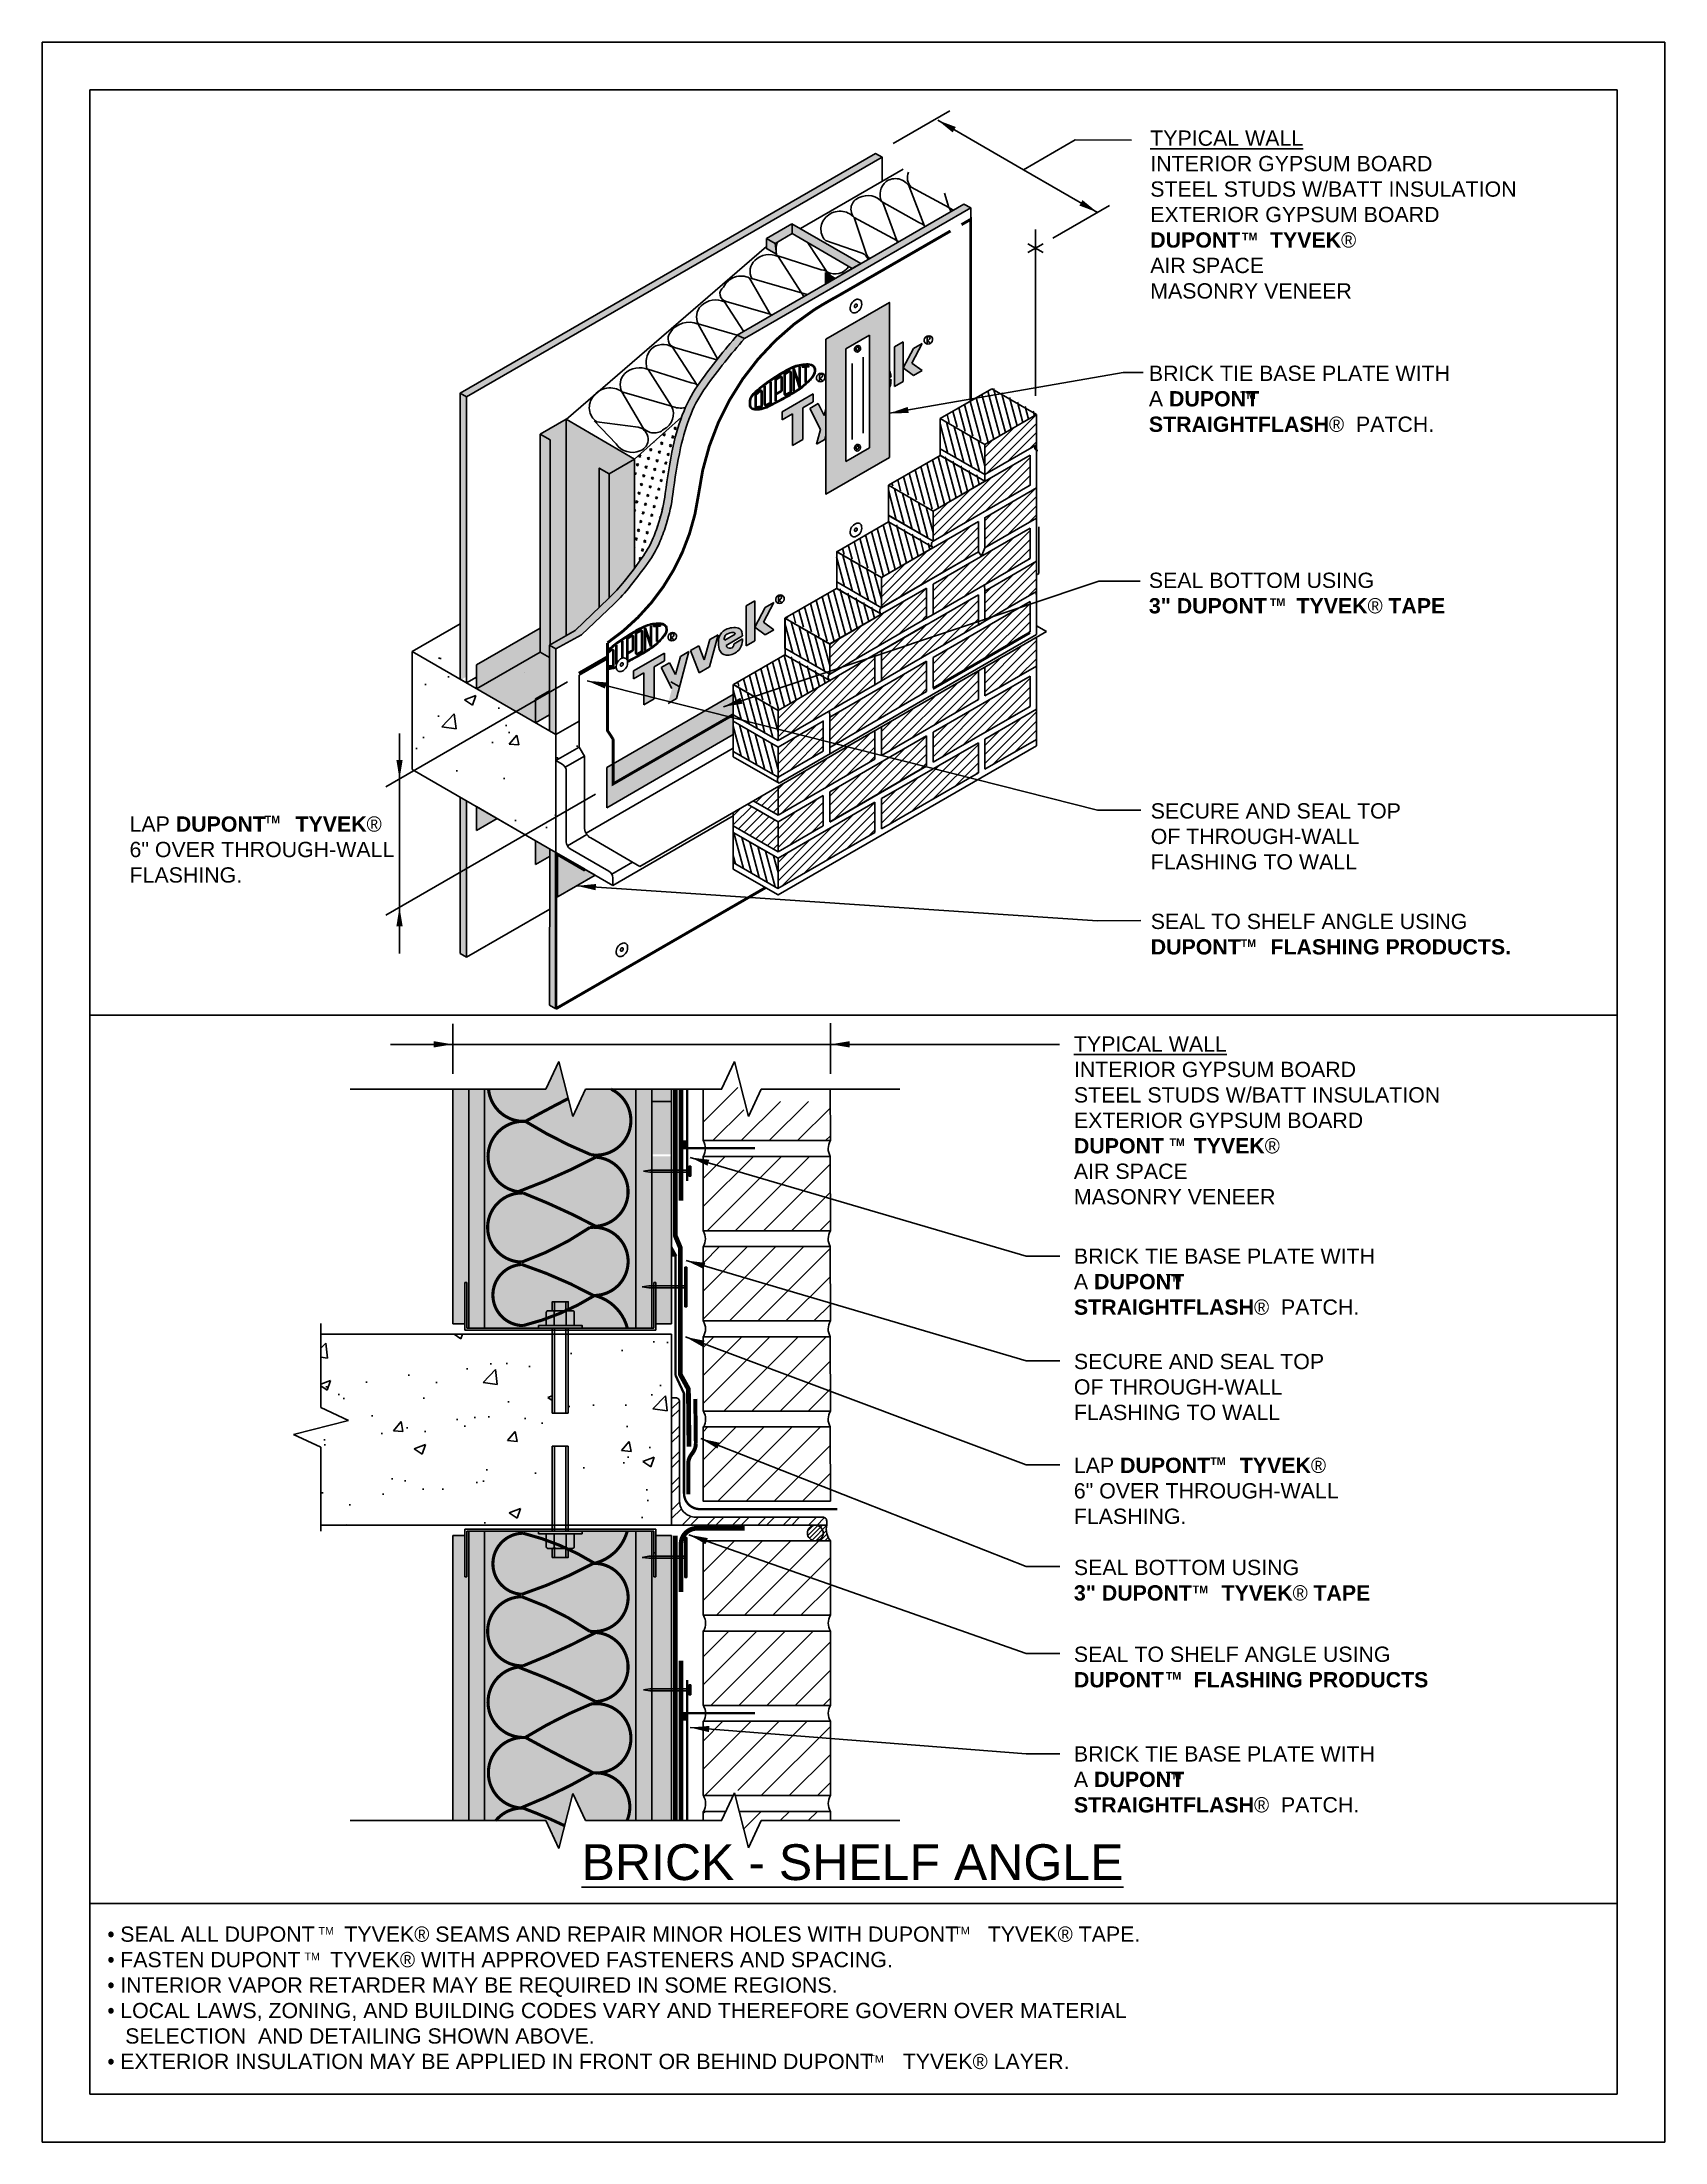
# Model space of a CAD drawing. Extents: x 0 to 51, y 0 to 66.
import ezdxf

# ---------------------------------------------------------------- set-up
doc = ezdxf.new("R2010")
doc.units = 0
doc.header["$LTSCALE"] = 1.5
doc.header["$MEASUREMENT"] = 0
doc.linetypes.add('DASHED', pattern=[0.75, 0.5, -0.25])
doc.layers.get('0').update_dxf_attribs({"linetype": 'CONTINUOUS'})
doc.layers.get('DEFPOINTS').update_dxf_attribs({"linetype": 'CONTINUOUS'})
for name, color, linetype in [('8X11-TTB$0$B', 5, 'CONTINUOUS'), ('BRICK', 13, 'CONTINUOUS'), ('CLADDING', 252, 'CONTINUOUS'), ('DUPONTLOGO', 242, 'CONTINUOUS'), ('FASTENING', 7, 'CONTINUOUS'), ('FLASHING', 124, 'CONTINUOUS'), ('INSULATION', 40, 'CONTINUOUS'), ('SEALANT', 252, 'CONTINUOUS'), ('STRAIGHTFLASH', 253, 'CONTINUOUS'), ('STRUCTURE', 252, 'CONTINUOUS'), ('STRUCTURE_SHADING', 254, 'CONTINUOUS'), ('TEXT', 7, 'CONTINUOUS'), ('TITLE', 7, 'CONTINUOUS'), ('TYVEK', 160, 'DASHED'), ('TYVEK_TAPE', 130, 'CONTINUOUS'), ('TYVEK_TEXT', 182, 'CONTINUOUS')]:
    doc.layers.add(name, color=color, linetype=linetype)
doc.styles.add('DETAILS', font='sanss___.ttf', dxfattribs={"height": 1})
doc.dimstyles.new('TYVEKDETAILS', dxfattribs={"dimscale": 6, "dimtxt": 1.5, "dimasz": 0.1, "dimexe": 0.75, "dimexo": 0.75, "dimgap": 0.75, "dimtad": 0, "dimtih": 1, "dimtoh": 1, "dimdec": 4, "dimzin": 0, "dimtxsty": 'DETAILS', "dimcen": 0.0625, "dimazin": 3, "dimtfac": 1, "dimtdec": 4, "dimtofl": 0, "dimtmove": 0, "dimatfit": 3, "dimtolj": 1, "dimtzin": 0})
pattern_1 = [(45, (21.19878, 64.06104), (-0.1435869, 0.1435869), [])]
pattern_2 = [(105, (21.19878, 64.06104), (-0.1961433, -0.0525564), [])]
pattern_3 = [(45, (21.19878, 61.71644), (-0.1435869, 0.1435869), [])]
pattern_4 = [(45, (19.57428, 59.62785), (-0.1435869, 0.1435869), [])]
pattern_5 = [(45, (53.89444, 3.4963), (-0.1435869, 0.1435869), [])]

msp = doc.modelspace()

# ---------------------------------------------------------------- texts
at = {"layer": 'TEXT', "attachment_point": 4, "style": 'DETAILS'}
for s, insert, char_height in [('{\\fArial|b0|i0|c0|p34;\\LTYPICAL WALL\\P}INTERIOR GYPSUM BOARD\\PSTEEL STUDS W/BATT INSULATION\\PEXTERIOR GYPSUM BOARD\\P{\\fArial|b1|i0|c0|p34;DUPONT     TYVEK\\fSymbol|b0|i0|c2|p18;â \\P\\fArial|b0|i0|c0|p34;AIR SPACE\\PMASONRY VENEER}', (34.825, 60.575), 0.48), ('{\\fSansSerif|b1|i0|c2|p2;TM}', (37.708, 59.885), 0.24), ('{\\fSansSerif|b1|i0|c2|p2;TM}', (37.652, 54.903), 0.24), ('{\\fSansSerif|b1|i0|c2|p2;TM}', (38.583, 48.397), 0.24), ('{\\fSansSerif|b1|i0|c2|p2;TM}', (6.998, 41.56), 0.24), ('SECURE AND SEAL TOP\\POF THROUGH-WALL \\PFLASHING TO WALL', (34.84, 41.031), 0.48), ('{\\fSansSerif|b1|i0|c2|p2;TM}', (37.667, 37.674), 0.24), ('{\\fArial|b0|i0|c0|p34;\\LTYPICAL WALL\\P}INTERIOR GYPSUM BOARD\\PSTEEL STUDS W/BATT INSULATION\\PEXTERIOR GYPSUM BOARD\\P{\\fArial|b1|i0|c0|p34;DUPONT     TYVEK\\fSymbol|b0|i0|c2|p18;â }\\P{\\fArial|b0|i0|c0|p34;AIR SPACE\\PMASONRY VENEER}', (32.426, 32.106), 0.48), ('{\\fSansSerif|b1|i0|c2|p2;TM}', (35.429, 31.422), 0.24), ('{\\fSansSerif|b1|i0|c2|p2;TM}', (35.32, 27.158), 0.24), ('SECURE AND SEAL TOP\\POF THROUGH-WALL \\PFLASHING TO WALL', (32.426, 23.727), 0.48), ('{\\fSansSerif|b1|i0|c2|p2;TM}', (36.709, 21.394), 0.24), ('{\\fSansSerif|b1|i0|c2|p2;TM}', (36.157, 17.368), 0.24), ('{\\fSansSerif|b1|i0|c2|p2;TM}', (35.314, 14.653), 0.24), ('{\\fSansSerif|b1|i0|c2|p2;TM}', (35.32, 11.514), 0.24)]:
    msp.add_mtext(s, dxfattribs=dict(at, insert=insert, char_height=char_height))
at = {"layer": 'TEXT', "style": 'DETAILS'}
for s, insert, char_height, width, attachment_point in [('BRICK TIE BASE PLATE WITH  A {\\fSansSerif|b1|i0|c2|p2;DUPONT     STRAIGHTFLASH\\fSymbol|b0|i0|c2|p18;â}  PATCH.', (34.781, 54.784), 0.48, 10.15656, 4), ('SEAL BOTTOM USING \\P{\\fSansSerif|b1|i0|c2|p2;3" DUPONT     TYVEK\\fSymbol|b0|i0|c2|p18;â \\fSansSerif|b1|i0|c2|p2;TAPE}', (34.781, 48.678), 0.48, 10.15656, 4), ('LAP {\\fSansSerif|b1|i0|c2|p2;DUPONT     TYVEK\\fSymbol|b0|i0|c2|p18;â  }6" OVER THROUGH-WALL FLASHING. ', (2.75, 40.618), 0.48, 8.31837, 4), ('SEAL TO SHELF ANGLE USING {\\fSansSerif|b1|i0|c2|p2;DUPONT     FLASHING PRODUCTS.}', (34.84, 37.959), 0.48, 12.35722, 4), ('BRICK TIE BASE PLATE WITH  A {\\fSansSerif|b1|i0|c2|p2;DUPONT     STRAIGHTFLASH\\fSymbol|b0|i0|c2|p18;â}  PATCH.', (32.426, 27.037), 0.48, 10.15656, 4), ('LAP {\\fSansSerif|b1|i0|c2|p2;DUPONT     TYVEK\\fSymbol|b0|i0|c2|p18;â  }6" OVER THROUGH-WALL FLASHING. ', (32.423, 20.463), 0.48, 8.31837, 4), ('SEAL BOTTOM USING \\P{\\fSansSerif|b1|i0|c2|p2;3" DUPONT     TYVEK\\fSymbol|b0|i0|c2|p18;â \\fSansSerif|b1|i0|c2|p2;TAPE}', (32.426, 17.654), 0.48, 10.15656, 4), ('SEAL TO SHELF ANGLE USING\\P{\\fSansSerif|b1|i0|c2|p2;DUPONT     FLASHING PRODUCTS}', (32.426, 14.926), 0.48, 10.97009, 4), ('BRICK TIE BASE PLATE WITH  A {\\fSansSerif|b1|i0|c2|p2;DUPONT     STRAIGHTFLASH\\fSymbol|b0|i0|c2|p18;â}  PATCH.', (32.426, 11.394), 0.48, 10.15656, 4), ('{\\LBRICK - SHELF ANGLE }', (16.955, 9.357), 1.125, 37.17715, 1), ('{\\fSymbol|b0|i0|c2|p18;· }SEAL ALL DUPONT     TYVEK{\\fSymbol|b0|i0|c2|p18;â} SEAMS AND REPAIR MINOR HOLES WITH DUPONT     TYVEK{\\fSymbol|b0|i0|c2|p18;â} TAPE.\\P{\\fSymbol|b0|i0|c2|p18;· }FASTEN DUPONT     TYVEK{\\fSymbol|b0|i0|c2|p18;â} WITH APPROVED FASTENERS AND SPACING.\\P{\\fSymbol|b0|i0|c2|p18;· }INTERIOR VAPOR RETARDER MAY BE REQUIRED IN SOME REGIONS.\\P{\\fSymbol|b0|i0|c2|p18;· }LOCAL LAWS, ZONING, AND BUILDING CODES VARY AND THEREFORE GOVERN OVER MATERIAL \\P   SELECTION  AND DETAILING SHOWN ABOVE.\\P{\\fSymbol|b0|i0|c2|p18;· }EXTERIOR INSULATION MAY BE APPLIED IN FRONT OR BEHIND DUPONT     TYVEK{\\fSymbol|b0|i0|c2|p18;â} LAYER.', (2.055, 6.773), 0.48, 35.73533, 1), ('TM', (8.69, 6.757), 0.24, 16.62, 1), ('TM', (28.669, 6.766), 0.24, 16.62, 1), ('TM', (8.248, 5.954), 0.24, 16.62, 1), ('TM', (25.966, 2.729), 0.24, 16.62, 1)]:
    msp.add_mtext(s, dxfattribs=dict(at, insert=insert, char_height=char_height, width=width, attachment_point=attachment_point))

# ---------------------------------------------------------------- blocks, each defined once
blk = doc.blocks.new('BRK-SYM')
at = {"linetype": 'CONTINUOUS'}
for points in [[(-0.0788, 0.0011), (-0.0283, 0.1105)], [(-0.0283, 0.1105), (0.0283, -0.1105)], [(-0.4156, 0.0011), (-0.0788, 0.0011)], [(0.0283, -0.1105), (0.0798, 0.0011)], [(0.0798, 0.0011), (0.4167, 0.0011)]]:
    blk.add_lwpolyline(points, dxfattribs=at)
blk = doc.blocks.new('A$C1409495A')
at = {"layer": 'DUPONTLOGO', "color": 242}
for p, q in [((0.23, 0.52), (0.23, 0)), ((0.23, 0.26), (0.44, 0.13))]:
    blk.add_line(p, q, dxfattribs=at)
blk.add_ellipse((0.33, 0.34), major_axis=(0.26, 0.232), ratio=0.903174, dxfattribs=at)
blk.add_spline([(0.23, 0.52), (0.43, 0.6), (0.46, 0.46), (0.23, 0.26)], degree=3, dxfattribs=at)

# ---------------------------------------------------------------- hatches: boundary and pattern name
at = {"layer": 'BRICK'}
h = msp.add_hatch(dxfattribs=at)
h.set_pattern_fill('ANSI31', color=256, scale=1.6245, angle=60, style=0)
h.set_pattern_definition(pattern_2)
h.paths.add_polyline_path([(31.293, 54.312), (29.886, 55.124), (28.261, 54.187), (29.668, 53.374)])
h = msp.add_hatch(dxfattribs=at)
h.set_pattern_fill('ANSI31', color=256, scale=1.6245, angle=60, style=0)
h.set_pattern_definition([(105, (-136.8959, 48.05428), (-0.19614331, -0.05255644), [])])
h.paths.add_polyline_path([(29.626, 53.35), (28.22, 54.162), (28.22, 53.215), (29.626, 52.403)])
h = msp.add_hatch(dxfattribs=at)
h.set_pattern_fill('ANSI31', color=256, scale=1.6245, style=0)
h.set_pattern_definition(pattern_1)
h.paths.add_polyline_path([(31.251, 53.34), (31.251, 54.288), (29.626, 53.35), (29.626, 52.403)])
h = msp.add_hatch(dxfattribs=at)
h.set_pattern_fill('ANSI31', color=256, scale=1.6245, angle=60, style=0)
h.set_pattern_definition(pattern_2)
h.paths.add_polyline_path([(29.668, 52.221), (28.261, 53.033), (26.637, 52.095), (28.044, 51.283)])
h = msp.add_hatch(dxfattribs=at)
h.set_pattern_fill('ANSI31', color=256, scale=1.6245, style=0)
h.set_pattern_definition(pattern_1)
h.paths.add_polyline_path([(31.048, 52.069), (31.048, 53.017), (28.002, 51.259), (28.002, 50.311)])
h = msp.add_hatch(dxfattribs=at)
h.set_pattern_fill('ANSI31', color=256, scale=1.6245, angle=60, style=0)
h.set_pattern_definition([(105, (-138.5204, 45.96269), (-0.19614331, -0.05255644), [])])
h.paths.add_polyline_path([(28.002, 51.259), (26.595, 52.071), (26.595, 51.123), (28.002, 50.311)])
h = msp.add_hatch(dxfattribs=at)
h.set_pattern_fill('ANSI31', color=256, scale=1.6245, style=0)
h.set_pattern_definition(pattern_1)
h.paths.add_polyline_path([(31.251, 51.036), (31.251, 51.984), (29.626, 51.046), (29.626, 50.098)])
h = msp.add_hatch(dxfattribs=at)
h.set_pattern_fill('ANSI31', color=256, scale=1.6245, angle=60, style=0)
h.set_pattern_definition(pattern_2)
h.paths.add_polyline_path([(28.044, 50.132), (26.637, 50.944), (25.012, 50.006), (26.419, 49.194)])
h = msp.add_hatch(dxfattribs=at)
h.set_pattern_fill('ANSI31', color=256, scale=1.6245, style=0)
h.set_pattern_definition(pattern_1)
h.paths.add_polyline_path([(29.423, 49.981), (29.423, 50.929), (26.377, 49.17), (26.377, 48.222)])
h = msp.add_hatch(dxfattribs=at)
h.set_pattern_fill('ANSI31', color=256, scale=1.6245, style=0)
h.set_pattern_definition(pattern_1)
h.paths.add_polyline_path([(31.048, 49.768), (31.048, 50.716), (28.002, 48.957), (28.002, 48.01)])
h = msp.add_hatch(dxfattribs=at)
h.set_pattern_fill('ANSI31', color=256, scale=1.6245, angle=60, style=0)
h.set_pattern_definition([(105, (-140.1449, 43.87109), (-0.19614331, -0.05255644), [])])
h.paths.add_polyline_path([(26.377, 49.167), (24.971, 49.979), (24.971, 49.032), (26.377, 48.219)])
h = msp.add_hatch(dxfattribs=at)
h.set_pattern_fill('ANSI31', color=256, scale=1.6245, style=0)
h.set_pattern_definition(pattern_1)
h.paths.add_polyline_path([(31.251, 48.732), (31.251, 49.679), (29.626, 48.741), (29.626, 47.794)])
h = msp.add_hatch(dxfattribs=at)
h.set_pattern_fill('ANSI31', color=256, scale=1.6245, angle=60, style=0)
h.set_pattern_definition(pattern_2)
h.paths.add_polyline_path([(26.419, 48.04), (25.012, 48.853), (23.388, 47.915), (24.795, 47.103)])
h = msp.add_hatch(dxfattribs=at)
h.set_pattern_fill('ANSI31', color=256, scale=1.6245, style=0)
h.set_pattern_definition(pattern_1)
h.paths.add_polyline_path([(27.799, 47.892), (27.799, 48.84), (24.753, 47.081), (24.753, 46.134)])
h = msp.add_hatch(dxfattribs=at)
h.set_pattern_fill('ANSI31', color=256, scale=1.6245, style=0)
h.set_pattern_definition(pattern_1)
h.paths.add_polyline_path([(29.423, 47.677), (29.423, 48.624), (26.377, 46.866), (26.377, 45.918)])
h = msp.add_hatch(dxfattribs=at)
h.set_pattern_fill('ANSI31', color=256, scale=1.6245, style=0)
h.set_pattern_definition(pattern_1)
h.paths.add_polyline_path([(31.048, 47.464), (31.048, 48.411), (28.002, 46.653), (28.002, 45.705)])
h = msp.add_hatch(dxfattribs=at)
h.set_pattern_fill('ANSI31', color=256, scale=1.6245, angle=60, style=0)
h.set_pattern_definition([(105, (-141.7694, 41.7825), (-0.19614331, -0.05255644), [])])
h.paths.add_polyline_path([(24.753, 47.078), (23.346, 47.891), (23.346, 46.943), (24.753, 46.131)])
h = msp.add_hatch(dxfattribs=at)
h.set_pattern_fill('ANSI31', color=256, scale=1.6245, style=0)
h.set_pattern_definition(pattern_5)
h.paths.add_polyline_path([(31.251, 46.387), (31.251, 47.288), (29.626, 46.35), (29.626, 45.449)])
h.paths.add_polyline_path([(29.423, 46.233), (26.377, 44.475), (26.377, 43.576), (29.423, 45.335)])
h.paths.add_polyline_path([(26.174, 43.456), (26.174, 44.357), (23.128, 42.599), (23.128, 41.699), (23.13, 41.698)])
h = msp.add_hatch(dxfattribs=at)
h.set_pattern_fill('ANSI31', color=256, scale=1.6245, angle=60, style=0)
h.set_pattern_definition(pattern_2)
h.paths.add_polyline_path([(24.797, 45.953), (23.391, 46.766), (21.766, 45.828), (23.173, 45.015)])
h = msp.add_hatch(dxfattribs=at)
h.set_pattern_fill('ANSI31', color=256, scale=1.6245, style=0)
h.set_pattern_definition(pattern_1)
h.paths.add_polyline_path([(26.174, 45.804), (26.174, 46.751), (23.128, 44.993), (23.128, 44.045)])
h = msp.add_hatch(dxfattribs=at)
h.set_pattern_fill('ANSI31', color=256, scale=1.6245, style=0)
h.set_pattern_definition(pattern_1)
h.paths.add_polyline_path([(27.799, 45.588), (27.799, 46.536), (24.753, 44.777), (24.753, 43.829)])
h = msp.add_hatch(dxfattribs=at)
h.set_pattern_fill('ANSI31', color=256, scale=1.6245, angle=60, style=0)
h.set_pattern_definition([(105, (-143.3939, 39.6969), (-0.19614331, -0.05255644), [])])
h.paths.add_polyline_path([(23.128, 44.993), (21.722, 45.805), (21.722, 44.857), (23.128, 44.045)])
h = msp.add_hatch(dxfattribs=at)
h.set_pattern_fill('ANSI31', color=256, scale=1.6245, style=0)
h.set_pattern_definition(pattern_3)
h.paths.add_polyline_path([(31.048, 45.119), (31.048, 46.067), (28.002, 44.308), (28.002, 43.361)])
h = msp.add_hatch(dxfattribs=at)
h.set_pattern_fill('ANSI31', color=256, scale=1.6245, style=0)
h.set_pattern_definition([(45, (22.82328, 61.50066), (-0.1435869, 0.1435869), [])])
h.paths.add_polyline_path([(31.251, 44.083), (31.251, 45.03), (29.626, 44.092), (29.626, 43.145)])
h = msp.add_hatch(dxfattribs=at)
h.set_pattern_fill('ANSI31', color=256, scale=1.6245, angle=60, style=0)
h.set_pattern_definition([(105, (-143.3965, 38.54472), (-0.19614331, -0.05255644), [])])
h.paths.add_polyline_path([(23.126, 43.841), (21.719, 44.653), (21.719, 43.705), (23.126, 42.893)])
h = msp.add_hatch(dxfattribs=at)
h.set_pattern_fill('ANSI31', color=256, scale=1.6245, style=0)
h.set_pattern_definition([(45, (45.17065, 3.3265), (-0.1435869, 0.1435869), [])])
h.paths.add_polyline_path([(24.55, 43.712), (23.128, 42.891), (23.128, 43.839), (24.55, 44.66)])
h = msp.add_hatch(dxfattribs=at)
h.set_pattern_fill('ANSI31', color=256, scale=1.6245, style=0)
h.set_pattern_definition(pattern_3)
h.paths.add_polyline_path([(27.799, 43.243), (27.799, 44.191), (24.753, 42.432), (24.753, 41.485)])
h = msp.add_hatch(dxfattribs=at)
h.set_pattern_fill('ANSI31', color=256, scale=1.6245, style=0)
h.set_pattern_definition(pattern_4)
h.paths.add_polyline_path([(29.423, 43.031), (29.423, 43.978), (26.377, 42.22), (26.377, 41.272)])
h = msp.add_hatch(dxfattribs=at)
h.set_pattern_fill('ANSI31', color=256, scale=1.6245, style=0)
h.set_pattern_definition(pattern_5)
h.paths.add_polyline_path([(23.128, 41.494), (22.172, 42.047), (21.722, 41.786), (21.722, 41.361), (23.128, 40.547)])
h.paths.add_polyline_path([(23.128, 42.599), (22.35, 42.149), (23.128, 41.699)])
h = msp.add_hatch(dxfattribs=at)
h.set_pattern_fill('ANSI31', color=256, scale=1.6245, style=0)
h.set_pattern_definition([(45, (45.17065, 0.9819), (-0.1435869, 0.1435869), [])])
h.paths.add_polyline_path([(24.55, 41.368), (23.128, 40.547), (23.128, 41.494), (24.55, 42.315)])
h = msp.add_hatch(dxfattribs=at)
h.set_pattern_fill('ANSI31', color=256, scale=1.6245, style=0)
h.set_pattern_definition(pattern_4)
h.paths.add_polyline_path([(26.174, 41.155), (26.174, 42.102), (23.128, 40.344), (23.128, 39.396)])
h = msp.add_hatch(dxfattribs=at)
h.set_pattern_fill('ANSI31', color=256, scale=1.6245, angle=60, style=0)
h.set_pattern_definition([(105, (53.89574, 7.45032), (-0.1961433, -0.0525564), [])])
h.paths.add_polyline_path([(23.128, 40.344), (21.722, 41.156), (21.722, 40.211), (23.128, 39.396)])
h = msp.add_hatch(dxfattribs=at)
h.set_pattern_fill('_USER', color=256, scale=0.625, angle=45, style=0, pattern_type=0)
h.set_pattern_definition([(45, (51.87583, 10.99754), (-0.441942, 0.441942), [])])
h.paths.add_polyline_path([(24.772, 32.706), (22.597, 32.706), (22.202, 31.849), (21.758, 33.58), (21.355, 32.706), (20.776, 32.706), (20.777, 31.471), (24.773, 31.473)])
h.paths.add_polyline_path([(24.772, 30.973), (20.778, 30.973), (20.781, 28.637), (24.773, 28.64)])
h.paths.add_polyline_path([(24.772, 28.14), (20.781, 28.14), (20.784, 25.804), (24.773, 25.807)])
h.paths.add_polyline_path([(24.772, 25.307), (20.772, 25.307), (20.777, 22.971), (24.773, 22.973)])
h.paths.add_polyline_path([(24.772, 22.473), (20.772, 22.473), (20.777, 20.137), (24.773, 20.14)])
h = msp.add_hatch(dxfattribs=at)
h.set_pattern_fill('_USER', color=256, scale=0.625, angle=45, style=0, pattern_type=0)
h.set_pattern_definition([(45, (51.87583, 11.88143), (-0.441942, 0.441942), [])])
h.paths.add_polyline_path([(24.773, 18.89), (20.773, 18.89), (20.778, 16.554), (24.775, 16.557)])
h.paths.add_polyline_path([(24.773, 16.057), (20.773, 16.057), (20.778, 13.721), (24.775, 13.723)])
h.paths.add_polyline_path([(24.773, 13.223), (20.773, 13.223), (20.778, 10.887), (21.487, 10.888), (21.758, 11.475), (21.908, 10.888), (24.775, 10.89)])
h = msp.add_hatch(dxfattribs=at)
h.set_pattern_fill('_USER', color=256, scale=0.625, angle=45, style=0, pattern_type=0)
h.set_pattern_definition([(45, (51.87583, 11.3801), (-0.441942, 0.441942), [])])
h.paths.add_polyline_path([(24.78, 10.39), (21.908, 10.39), (22.202, 9.244), (22.597, 10.1), (24.78, 10.1)])
h.paths.add_polyline_path([(21.488, 10.39), (20.78, 10.39), (20.781, 10.1), (21.355, 10.1)])
at = {"layer": 'CLADDING'}
h = msp.add_hatch(dxfattribs=at)
h.set_pattern_fill('_USER', color=256, scale=0.1, angle=45, style=0, pattern_type=0)
h.set_pattern_definition([(45, (51.87583, 11.3801), (-0.07071068, 0.07071068), [])])
edge = h.paths.add_edge_path()
edge.add_ellipse((24.3, 19.138), major_axis=(-0.25, 0), ratio=0.980919, start_angle=-270, end_angle=-90)
edge.add_ellipse((24.3, 19.138), major_axis=(-0.25, 0), ratio=0.980919, start_angle=-90, end_angle=90)
edge = h.paths.add_edge_path()
edge.add_line((24.658, 19.39), (24.3, 19.39))
edge.add_line((24.3, 19.39), (24.3, 19.384))
edge.add_ellipse((24.3, 19.138), major_axis=(-0.25, 0), ratio=0.980919, start_angle=-270, end_angle=-90, ccw=False)
edge.add_line((24.3, 18.893), (24.3, 18.89))
edge.add_line((24.3, 18.89), (24.773, 18.89))
edge.add_arc((25.253, 19.264), 0.608, 168.06531, 217.94615, ccw=False)
at = {"layer": 'DUPONTLOGO'}
h = msp.add_hatch(color=256, dxfattribs=at)
edge = h.paths.add_edge_path()
edge.add_spline(control_points=[(23.248, 55.609), (23.115, 55.527), (22.851, 55.366), (22.515, 55.107), (22.229, 54.86), (22.228, 54.664), (22.228, 54.599)], knot_values=[0, 0, 0, 0, 0.232663, 0.461387, 0.653522, 0.747926, 0.747926, 0.747926, 0.747926], degree=3, periodic=0)
edge.add_spline(control_points=[(22.228, 54.599), (22.228, 54.597), (22.229, 54.596), (22.229, 54.594)], knot_values=[0, 0, 0, 0, 0.002347, 0.002347, 0.002347, 0.002347], degree=3, periodic=0)
edge.add_line((22.229, 54.594), (22.26, 54.599))
edge.add_spline(control_points=[(22.26, 54.599), (22.26, 54.6), (22.26, 54.601), (22.259, 54.601)], knot_values=[0.001175, 0.001175, 0.001175, 0.001175, 0.002358, 0.002358, 0.002358, 0.002358], degree=3, periodic=0)
edge.add_spline(control_points=[(22.259, 54.601), (22.26, 54.679), (22.261, 54.751), (22.315, 54.873), (22.364, 54.929), (22.506, 55.06), (22.6, 55.132), (22.776, 55.266), (22.865, 55.329), (23.058, 55.456), (23.161, 55.519), (23.264, 55.582)], knot_values=[0.001205, 0.001205, 0.001205, 0.001205, 0.114856, 0.114856, 0.229711, 0.229711, 0.398491, 0.398491, 0.567271, 0.567271, 0.747926, 0.747926, 0.747926, 0.747926], degree=3, periodic=0)
edge.add_spline(control_points=[(23.264, 55.582), (23.401, 55.663), (23.536, 55.743), (23.769, 55.822), (23.854, 55.839), (24.034, 55.853), (24.138, 55.859), (24.219, 55.809), (24.237, 55.791), (24.257, 55.771)], knot_values=[0, 0, 0, 0, 0.237846, 0.237846, 0.375936, 0.375936, 0.514027, 0.514027, 0.556048, 0.556048, 0.556048, 0.556048], degree=3, periodic=0)
edge.add_line((24.257, 55.771), (24.285, 55.786))
edge.add_spline(control_points=[(24.285, 55.786), (24.264, 55.808), (24.197, 55.88), (24.009, 55.886), (23.798, 55.866), (23.532, 55.777), (23.358, 55.674), (23.248, 55.609)], knot_values=[0, 0, 0, 0, 0.044057, 0.144682, 0.25739, 0.368627, 0.559907, 0.559907, 0.559907, 0.559907], degree=3, periodic=0)
h = msp.add_hatch(color=256, dxfattribs=at)
h.paths.add_polyline_path([(23.038, 54.709), (23.069, 54.726), (23.069, 54.921), (23.232, 55.009, 0.275801), (23.257, 55.05), (23.257, 55.456, 0.588096), (23.185, 55.496), (23.038, 55.404)])
h.paths.add_polyline_path([(23.069, 54.957), (23.217, 55.037, 0.275801), (23.225, 55.05), (23.225, 55.456, 0.588096), (23.201, 55.469), (23.069, 55.387)], flags=16)
h = msp.add_hatch(color=256, dxfattribs=at)
edge = h.paths.add_edge_path()
edge.add_spline(control_points=[(24.285, 55.786), (24.298, 55.739), (24.328, 55.627), (24.234, 55.471), (24.092, 55.316), (23.887, 55.125), (23.59, 54.941), (23.367, 54.817), (23.257, 54.755)], knot_values=[0, 0, 0, 0, 0.071407, 0.167973, 0.251697, 0.391689, 0.584619, 0.774344, 0.774344, 0.774344, 0.774344], degree=3, periodic=0)
edge.add_line((23.257, 54.755), (23.242, 54.783))
edge.add_spline(control_points=[(23.242, 54.783), (23.456, 54.902), (23.674, 55.016), (23.954, 55.229), (24.035, 55.305), (24.157, 55.433), (24.203, 55.486), (24.266, 55.592), (24.281, 55.638), (24.272, 55.715), (24.265, 55.742), (24.257, 55.771)], knot_values=[0.000251, 0.000251, 0.000251, 0.000251, 0.36813, 0.36813, 0.535334, 0.535334, 0.640047, 0.640047, 0.727343, 0.727343, 0.770536, 0.770536, 0.770536, 0.770536], degree=3, periodic=0)
edge.add_line((24.257, 55.771), (24.285, 55.786))
h = msp.add_hatch(color=256, dxfattribs=at)
h.paths.add_polyline_path([(23.538, 55.619, 0.570599), (23.468, 55.66), (23.343, 55.591, 0.2734), (23.319, 55.55), (23.319, 54.941, 0.573672), (23.389, 54.901), (23.514, 54.971, 0.270913), (23.538, 55.012)])
h.paths.add_polyline_path([(23.35, 54.941, 0.573672), (23.374, 54.928), (23.499, 54.998, 0.270913), (23.507, 55.012), (23.507, 55.619, 0.570599), (23.483, 55.633), (23.358, 55.564, 0.2734), (23.35, 55.55)], flags=16)
for points in [[(23.6, 55.021), (23.632, 55.042), (23.632, 55.63), (23.788, 55.145), (23.819, 55.166), (23.819, 55.797), (23.788, 55.787), (23.788, 55.275), (23.632, 55.737), (23.6, 55.727)], [(24.008, 55.782), (24.1, 55.786), (24.1, 55.817), (23.882, 55.808), (23.882, 55.777), (23.977, 55.781), (23.977, 55.303), (24.008, 55.332)], [(22.913, 55.322), (22.882, 55.301), (22.882, 54.673, -0.293439), (22.872, 54.658), (22.747, 54.601, -0.546266), (22.725, 54.615), (22.725, 55.186), (22.694, 55.164), (22.694, 54.615, 0.546266), (22.76, 54.573), (22.885, 54.63, 0.293439), (22.913, 54.673)], [(17.768, 46.888), (17.768, 46.847), (17.768, 46.847), (17.773, 46.851), (17.777, 46.855), (17.781, 46.859), (17.786, 46.863), (17.79, 46.867), (17.795, 46.871), (17.799, 46.875), (17.804, 46.879), (17.809, 46.883), (17.813, 46.886), (17.818, 46.89), (17.822, 46.894), (17.827, 46.898), (17.831, 46.902), (17.836, 46.906), (17.841, 46.91), (17.845, 46.914), (17.85, 46.917), (17.854, 46.921), (17.859, 46.925), (17.864, 46.929), (17.868, 46.933), (17.873, 46.936), (17.878, 46.94), (17.882, 46.944), (17.887, 46.948), (17.892, 46.951), (17.896, 46.955), (17.901, 46.959), (17.906, 46.963), (17.91, 46.966), (17.915, 46.97), (17.92, 46.974), (17.924, 46.977), (17.929, 46.981), (17.934, 46.985), (17.938, 46.988), (17.943, 46.992), (17.948, 46.996), (17.952, 46.999), (17.957, 47.003), (17.962, 47.006), (17.966, 47.01), (17.971, 47.014), (17.976, 47.017), (17.98, 47.021), (17.985, 47.024), (17.99, 47.028), (17.994, 47.031), (17.999, 47.035), (18.003, 47.039), (18.008, 47.042), (18.013, 47.046), (18.017, 47.049), (18.022, 47.053), (18.026, 47.056), (18.031, 47.06), (18.036, 47.063), (18.04, 47.066), (18.045, 47.07), (18.049, 47.073), (18.054, 47.077), (18.058, 47.08), (18.063, 47.084), (18.068, 47.087), (18.072, 47.091), (18.077, 47.094), (18.081, 47.097), (18.086, 47.101), (18.091, 47.104), (18.095, 47.108), (18.1, 47.111), (18.105, 47.114), (18.109, 47.118), (18.114, 47.121), (18.118, 47.124), (18.123, 47.128), (18.128, 47.131), (18.132, 47.134), (18.137, 47.138), (18.142, 47.141), (18.146, 47.144), (18.151, 47.148), (18.155, 47.151), (18.16, 47.154), (18.165, 47.158), (18.169, 47.161), (18.174, 47.164), (18.179, 47.167), (18.184, 47.171), (18.188, 47.174), (18.193, 47.177), (18.198, 47.18), (18.202, 47.184), (18.207, 47.187), (18.212, 47.19), (18.216, 47.193), (18.221, 47.197), (18.226, 47.2), (18.231, 47.203), (18.235, 47.206), (18.24, 47.209), (18.245, 47.213), (18.25, 47.216), (18.254, 47.219), (18.259, 47.222), (18.264, 47.225), (18.269, 47.229), (18.274, 47.232), (18.278, 47.235), (18.283, 47.238), (18.288, 47.241), (18.293, 47.244), (18.298, 47.248), (18.302, 47.251), (18.307, 47.254), (18.312, 47.257), (18.317, 47.26), (18.322, 47.263), (18.327, 47.267), (18.332, 47.27), (18.336, 47.273), (18.341, 47.276), (18.346, 47.279), (18.351, 47.282), (18.356, 47.285), (18.361, 47.288), (18.366, 47.292), (18.371, 47.295), (18.376, 47.298), (18.38, 47.301), (18.385, 47.304), (18.39, 47.307), (18.395, 47.31), (18.4, 47.313), (18.405, 47.316), (18.41, 47.32), (18.415, 47.323), (18.42, 47.326), (18.425, 47.329), (18.43, 47.332), (18.435, 47.335), (18.44, 47.338), (18.445, 47.341), (18.45, 47.344), (18.455, 47.347), (18.459, 47.35), (18.464, 47.353), (18.469, 47.357), (18.474, 47.36), (18.479, 47.363), (18.484, 47.366), (18.489, 47.369), (18.494, 47.372), (18.499, 47.375), (18.504, 47.378), (18.509, 47.381), (18.514, 47.384), (18.519, 47.387), (18.524, 47.39), (18.529, 47.393), (18.534, 47.396), (18.539, 47.399), (18.544, 47.402), (18.549, 47.406), (18.554, 47.409), (18.559, 47.412), (18.564, 47.415), (18.569, 47.418), (18.574, 47.421), (18.579, 47.424), (18.584, 47.427), (18.589, 47.43), (18.594, 47.433), (18.599, 47.436), (18.603, 47.438), (18.607, 47.441), (18.61, 47.443), (18.614, 47.445), (18.618, 47.447), (18.621, 47.449), (18.625, 47.452), (18.629, 47.454), (18.633, 47.456), (18.636, 47.458), (18.64, 47.46), (18.644, 47.463), (18.648, 47.465), (18.651, 47.467), (18.655, 47.469), (18.659, 47.471), (18.663, 47.474), (18.666, 47.476), (18.67, 47.478), (18.674, 47.48), (18.678, 47.482), (18.681, 47.485), (18.685, 47.487), (18.689, 47.489), (18.692, 47.491), (18.696, 47.493), (18.7, 47.495), (18.704, 47.498), (18.707, 47.5), (18.711, 47.502), (18.715, 47.504), (18.719, 47.506), (18.722, 47.508), (18.726, 47.51), (18.73, 47.513), (18.734, 47.515), (18.738, 47.517), (18.741, 47.519), (18.745, 47.521), (18.749, 47.523), (18.753, 47.525), (18.756, 47.527), (18.76, 47.529), (18.764, 47.531), (18.768, 47.533), (18.771, 47.536), (18.775, 47.538), (18.779, 47.54), (18.783, 47.542), (18.787, 47.544), (18.79, 47.546), (18.794, 47.548), (18.798, 47.55), (18.802, 47.552), (18.805, 47.554), (18.809, 47.556), (18.813, 47.558), (18.817, 47.56), (18.821, 47.562), (18.825, 47.564), (18.828, 47.566), (18.832, 47.568), (18.836, 47.569), (18.84, 47.571), (18.844, 47.573), (18.847, 47.575), (18.851, 47.577), (18.855, 47.579), (18.859, 47.581), (18.863, 47.583), (18.867, 47.585), (18.87, 47.586), (18.874, 47.588), (18.878, 47.59), (18.882, 47.592), (18.886, 47.594), (18.89, 47.595), (18.894, 47.597), (18.898, 47.599), (18.901, 47.601), (18.905, 47.603), (18.909, 47.604), (18.913, 47.606), (18.917, 47.608), (18.921, 47.609), (18.925, 47.611), (18.929, 47.613), (18.933, 47.614), (18.937, 47.616), (18.94, 47.618), (18.944, 47.619), (18.948, 47.621), (18.952, 47.623), (18.956, 47.624), (18.96, 47.626), (18.964, 47.627), (18.968, 47.629), (18.972, 47.63), (18.976, 47.632), (18.98, 47.633), (18.984, 47.635), (18.988, 47.636), (18.992, 47.638), (18.996, 47.639), (19, 47.641), (19.004, 47.642), (19.008, 47.644), (19.012, 47.645), (19.016, 47.646), (19.02, 47.648), (19.024, 47.649), (19.028, 47.651), (19.032, 47.652), (19.036, 47.653), (19.04, 47.654), (19.044, 47.656), (19.048, 47.657), (19.052, 47.658), (19.056, 47.659), (19.06, 47.661), (19.064, 47.662), (19.068, 47.663), (19.072, 47.664), (19.076, 47.665), (19.08, 47.666), (19.084, 47.667), (19.088, 47.669), (19.093, 47.67), (19.097, 47.671), (19.101, 47.672), (19.105, 47.673), (19.109, 47.674), (19.113, 47.675), (19.117, 47.676), (19.121, 47.677), (19.125, 47.678), (19.129, 47.678), (19.133, 47.679), (19.137, 47.68), (19.141, 47.681), (19.145, 47.682), (19.149, 47.683), (19.154, 47.684), (19.158, 47.684), (19.162, 47.685), (19.166, 47.686), (19.17, 47.687), (19.174, 47.687), (19.178, 47.688), (19.182, 47.689), (19.186, 47.69), (19.191, 47.69), (19.195, 47.691), (19.199, 47.692), (19.203, 47.692), (19.207, 47.693), (19.211, 47.693), (19.215, 47.694), (19.22, 47.694), (19.224, 47.695), (19.228, 47.696), (19.232, 47.696), (19.236, 47.697), (19.24, 47.697), (19.245, 47.698), (19.249, 47.698), (19.253, 47.698), (19.257, 47.699), (19.261, 47.699), (19.266, 47.7), (19.27, 47.7), (19.274, 47.7), (19.278, 47.701), (19.283, 47.701), (19.287, 47.701), (19.291, 47.702), (19.296, 47.702), (19.3, 47.702), (19.304, 47.703), (19.309, 47.703), (19.313, 47.703), (19.317, 47.703), (19.322, 47.704), (19.326, 47.704), (19.33, 47.704), (19.335, 47.704), (19.339, 47.705), (19.344, 47.705), (19.348, 47.705), (19.352, 47.705), (19.357, 47.705), (19.361, 47.706), (19.366, 47.706), (19.37, 47.706), (19.374, 47.706), (19.379, 47.706), (19.383, 47.706), (19.388, 47.706), (19.392, 47.706), (19.396, 47.706), (19.401, 47.706), (19.405, 47.705), (19.409, 47.705), (19.413, 47.705), (19.418, 47.705), (19.422, 47.705), (19.426, 47.704), (19.43, 47.704), (19.434, 47.704), (19.439, 47.703), (19.443, 47.703), (19.447, 47.702), (19.451, 47.702), (19.455, 47.701), (19.459, 47.701), (19.463, 47.7), (19.467, 47.699), (19.471, 47.699), (19.474, 47.698), (19.478, 47.697), (19.482, 47.696), (19.486, 47.695), (19.489, 47.694), (19.493, 47.693), (19.497, 47.692), (19.5, 47.691), (19.504, 47.69), (19.507, 47.688), (19.511, 47.687), (19.514, 47.686), (19.517, 47.684), (19.521, 47.683), (19.524, 47.681), (19.527, 47.68), (19.53, 47.678), (19.533, 47.676), (19.536, 47.675), (19.539, 47.673), (19.542, 47.671), (19.545, 47.669), (19.548, 47.666), (19.551, 47.664), (19.554, 47.662), (19.556, 47.659), (19.559, 47.657), (19.562, 47.654), (19.565, 47.652), (19.568, 47.649), (19.571, 47.646), (19.574, 47.643), (19.577, 47.64), (19.58, 47.637), (19.583, 47.634), (19.586, 47.631), (19.589, 47.628), (19.592, 47.625), (19.62, 47.641), (19.617, 47.644), (19.614, 47.647), (19.61, 47.651), (19.607, 47.654), (19.604, 47.657), (19.601, 47.66), (19.598, 47.663), (19.595, 47.666), (19.592, 47.669), (19.589, 47.672), (19.585, 47.675), (19.582, 47.678), (19.579, 47.681), (19.576, 47.684), (19.572, 47.687), (19.569, 47.69), (19.565, 47.692), (19.562, 47.695), (19.558, 47.697), (19.555, 47.7), (19.551, 47.702), (19.548, 47.704), (19.544, 47.706), (19.54, 47.708), (19.536, 47.71), (19.532, 47.712), (19.529, 47.714), (19.525, 47.715), (19.521, 47.717), (19.517, 47.718), (19.513, 47.72), (19.508, 47.721), (19.504, 47.722), (19.5, 47.724), (19.496, 47.725), (19.492, 47.726), (19.488, 47.727), (19.483, 47.728), (19.479, 47.729), (19.475, 47.73), (19.47, 47.73), (19.466, 47.731), (19.461, 47.732), (19.457, 47.732), (19.453, 47.733), (19.448, 47.733), (19.444, 47.734), (19.439, 47.734), (19.435, 47.735), (19.43, 47.735), (19.426, 47.735), (19.421, 47.735), (19.416, 47.736), (19.412, 47.736), (19.407, 47.736), (19.403, 47.736), (19.398, 47.736), (19.394, 47.736), (19.389, 47.736), (19.384, 47.736), (19.38, 47.736), (19.375, 47.736), (19.371, 47.736), (19.366, 47.736), (19.362, 47.736), (19.357, 47.736), (19.352, 47.736), (19.348, 47.736), (19.343, 47.735), (19.339, 47.735), (19.334, 47.735), (19.33, 47.735), (19.325, 47.735), (19.321, 47.735), (19.317, 47.734), (19.312, 47.734), (19.308, 47.734), (19.303, 47.734), (19.299, 47.733), (19.294, 47.733), (19.29, 47.733), (19.286, 47.733), (19.281, 47.732), (19.277, 47.732), (19.272, 47.732), (19.268, 47.731), (19.264, 47.731), (19.259, 47.73), (19.255, 47.73), (19.251, 47.73), (19.246, 47.729), (19.242, 47.729), (19.238, 47.728), (19.233, 47.728), (19.229, 47.727), (19.225, 47.727), (19.22, 47.726), (19.216, 47.726), (19.212, 47.725), (19.208, 47.725), (19.203, 47.724), (19.199, 47.723), (19.195, 47.723), (19.19, 47.722), (19.186, 47.721), (19.182, 47.721), (19.178, 47.72), (19.173, 47.719), (19.169, 47.719), (19.165, 47.718), (19.161, 47.717), (19.156, 47.716), (19.152, 47.715), (19.148, 47.715), (19.144, 47.714), (19.139, 47.713), (19.135, 47.712), (19.131, 47.711), (19.127, 47.71), (19.122, 47.709), (19.118, 47.708), (19.114, 47.707), (19.11, 47.706), (19.105, 47.705), (19.101, 47.704), (19.097, 47.703), (19.093, 47.702), (19.089, 47.701), (19.084, 47.7), (19.08, 47.699), (19.076, 47.698), (19.072, 47.697), (19.067, 47.695), (19.063, 47.694), (19.059, 47.693), (19.055, 47.692), (19.051, 47.69), (19.046, 47.689), (19.042, 47.688), (19.038, 47.687), (19.034, 47.685), (19.03, 47.684), (19.026, 47.683), (19.021, 47.681), (19.017, 47.68), (19.013, 47.679), (19.009, 47.677), (19.005, 47.676), (19.001, 47.674), (18.996, 47.673), (18.992, 47.671), (18.988, 47.67), (18.984, 47.668), (18.98, 47.667), (18.976, 47.665), (18.972, 47.664), (18.968, 47.662), (18.963, 47.661), (18.959, 47.659), (18.955, 47.657), (18.951, 47.656), (18.947, 47.654), (18.943, 47.653), (18.939, 47.651), (18.935, 47.649), (18.931, 47.648), (18.927, 47.646), (18.923, 47.644), (18.919, 47.643), (18.915, 47.641), (18.91, 47.639), (18.906, 47.637), (18.902, 47.636), (18.898, 47.634), (18.894, 47.632), (18.89, 47.63), (18.886, 47.628), (18.882, 47.627), (18.878, 47.625), (18.874, 47.623), (18.871, 47.621), (18.867, 47.619), (18.863, 47.617), (18.859, 47.616), (18.855, 47.614), (18.851, 47.612), (18.847, 47.61), (18.843, 47.608), (18.839, 47.606), (18.835, 47.604), (18.831, 47.602), (18.827, 47.6), (18.823, 47.598), (18.819, 47.596), (18.815, 47.594), (18.812, 47.592), (18.808, 47.59), (18.804, 47.588), (18.8, 47.586), (18.796, 47.584), (18.792, 47.582), (18.788, 47.58), (18.784, 47.578), (18.78, 47.576), (18.777, 47.574), (18.773, 47.572), (18.769, 47.57), (18.765, 47.568), (18.761, 47.566), (18.757, 47.564), (18.754, 47.562), (18.75, 47.559), (18.746, 47.557), (18.742, 47.555), (18.738, 47.553), (18.734, 47.551), (18.731, 47.549), (18.727, 47.547), (18.723, 47.545), (18.719, 47.542), (18.715, 47.54), (18.712, 47.538), (18.708, 47.536), (18.704, 47.534), (18.7, 47.532), (18.696, 47.529), (18.692, 47.527), (18.689, 47.525), (18.685, 47.523), (18.681, 47.521), (18.677, 47.519), (18.674, 47.516), (18.67, 47.514), (18.666, 47.512), (18.662, 47.51), (18.658, 47.508), (18.655, 47.505), (18.651, 47.503), (18.647, 47.501), (18.643, 47.499), (18.64, 47.496), (18.636, 47.494), (18.632, 47.492), (18.628, 47.49), (18.624, 47.488), (18.621, 47.485), (18.617, 47.483), (18.613, 47.481), (18.609, 47.479), (18.606, 47.476), (18.602, 47.474), (18.598, 47.472), (18.594, 47.47), (18.591, 47.467), (18.587, 47.465), (18.583, 47.463), (18.578, 47.46), (18.573, 47.457), (18.568, 47.454), (18.563, 47.451), (18.558, 47.448), (18.553, 47.445), (18.548, 47.441), (18.543, 47.438), (18.538, 47.435), (18.533, 47.432), (18.528, 47.429), (18.523, 47.426), (18.518, 47.423), (18.513, 47.42), (18.508, 47.417), (18.503, 47.414), (18.498, 47.411), (18.493, 47.408), (18.488, 47.405), (18.483, 47.402), (18.478, 47.398), (18.473, 47.395), (18.468, 47.392), (18.463, 47.389), (18.458, 47.386), (18.453, 47.383), (18.448, 47.38), (18.443, 47.377), (18.438, 47.374), (18.433, 47.371), (18.428, 47.368), (18.423, 47.364), (18.418, 47.361), (18.413, 47.358), (18.408, 47.355), (18.403, 47.352), (18.398, 47.349), (18.393, 47.346), (18.388, 47.343), (18.383, 47.34), (18.378, 47.336), (18.373, 47.333), (18.368, 47.33), (18.363, 47.327), (18.358, 47.324), (18.354, 47.321), (18.349, 47.318), (18.344, 47.315), (18.339, 47.311), (18.334, 47.308), (18.329, 47.305), (18.324, 47.302), (18.319, 47.299), (18.314, 47.296), (18.309, 47.293), (18.304, 47.289), (18.3, 47.286), (18.295, 47.283), (18.29, 47.28), (18.285, 47.277), (18.28, 47.273), (18.275, 47.27), (18.27, 47.267), (18.265, 47.264), (18.261, 47.261), (18.256, 47.258), (18.251, 47.254), (18.246, 47.251), (18.241, 47.248), (18.236, 47.245), (18.232, 47.241), (18.227, 47.238), (18.222, 47.235), (18.217, 47.232), (18.212, 47.229), (18.208, 47.225), (18.203, 47.222), (18.198, 47.219), (18.193, 47.215), (18.189, 47.212), (18.184, 47.209), (18.179, 47.206), (18.174, 47.202), (18.17, 47.199), (18.165, 47.196), (18.16, 47.193), (18.155, 47.189), (18.151, 47.186), (18.146, 47.183), (18.141, 47.179), (18.137, 47.176), (18.132, 47.173), (18.127, 47.169), (18.123, 47.166), (18.118, 47.163), (18.113, 47.159), (18.109, 47.156), (18.104, 47.153), (18.099, 47.149), (18.095, 47.146), (18.09, 47.142), (18.085, 47.139), (18.081, 47.136), (18.076, 47.132), (18.071, 47.129), (18.067, 47.125), (18.062, 47.122), (18.057, 47.118), (18.053, 47.115), (18.048, 47.112), (18.044, 47.108), (18.039, 47.105), (18.034, 47.101), (18.03, 47.098), (18.025, 47.094), (18.02, 47.091), (18.016, 47.087), (18.011, 47.084), (18.007, 47.08), (18.002, 47.077), (17.997, 47.073), (17.993, 47.07), (17.988, 47.066), (17.983, 47.063), (17.979, 47.059), (17.974, 47.055), (17.97, 47.052), (17.965, 47.048), (17.96, 47.045), (17.956, 47.041), (17.951, 47.037), (17.947, 47.034), (17.942, 47.03), (17.937, 47.027), (17.933, 47.023), (17.928, 47.019), (17.923, 47.016), (17.919, 47.012), (17.914, 47.008), (17.91, 47.005), (17.905, 47.001), (17.9, 46.997), (17.896, 46.993), (17.891, 46.99), (17.886, 46.986), (17.882, 46.982), (17.877, 46.979), (17.872, 46.975), (17.868, 46.971), (17.863, 46.967), (17.858, 46.963), (17.854, 46.96), (17.849, 46.956), (17.844, 46.952), (17.84, 46.948), (17.835, 46.944), (17.83, 46.94), (17.826, 46.937), (17.821, 46.933), (17.816, 46.929), (17.811, 46.925), (17.807, 46.921), (17.802, 46.917), (17.797, 46.913), (17.793, 46.909), (17.788, 46.905), (17.783, 46.901), (17.778, 46.897), (17.774, 46.893), (17.769, 46.889)], [(18.935, 46.876), (18.966, 46.896), (18.966, 47.484), (19.123, 47), (19.154, 47.02), (19.154, 47.652), (19.123, 47.642), (19.123, 47.129), (18.966, 47.591), (18.935, 47.581)], [(19.343, 47.637), (19.435, 47.641), (19.435, 47.672), (19.216, 47.662), (19.216, 47.631), (19.311, 47.635), (19.311, 47.157), (19.343, 47.187)]]:
    msp.add_hatch(color=256, dxfattribs=at).paths.add_polyline_path(points)
h = msp.add_hatch(color=256, dxfattribs=at)
h.paths.add_polyline_path([(22.632, 55.015, 0.63901), (22.554, 55.05), (22.413, 54.93), (22.413, 54.5), (22.59, 54.519, 0.382353), (22.632, 54.566)])
h.paths.add_polyline_path([(22.6, 54.566, -0.382353), (22.586, 54.55), (22.444, 54.534), (22.444, 54.916), (22.575, 55.026, -0.63901), (22.6, 55.015)], flags=16)
h = msp.add_hatch(color=256, dxfattribs=at)
edge = h.paths.add_edge_path()
edge.add_spline(control_points=[(23.242, 54.783), (23.119, 54.717), (22.996, 54.651), (22.827, 54.563), (22.774, 54.538), (22.715, 54.517)], knot_values=[0.281052, 0.281052, 0.281052, 0.281052, 0.486409, 0.486409, 0.582124, 0.582124, 0.582124, 0.582124], degree=3, periodic=0)
edge.add_line((22.715, 54.517), (22.726, 54.487))
edge.add_spline(control_points=[(22.726, 54.487), (22.8, 54.514), (22.967, 54.6), (23.146, 54.696), (23.257, 54.755)], knot_values=[0.28106, 0.28106, 0.28106, 0.28106, 0.397759, 0.582124, 0.582124, 0.582124, 0.582124], degree=3, periodic=0)
edge.add_line((23.257, 54.755), (23.242, 54.783))
h = msp.add_hatch(color=256, dxfattribs=at)
edge = h.paths.add_edge_path()
edge.add_line((22.726, 54.487), (22.715, 54.517))
edge.add_spline(control_points=[(22.715, 54.517), (22.697, 54.51), (22.677, 54.504), (22.574, 54.475), (22.465, 54.458), (22.343, 54.477), (22.311, 54.491), (22.274, 54.529), (22.266, 54.559), (22.26, 54.599)], knot_values=[0.002358, 0.002358, 0.002358, 0.002358, 0.032929, 0.032929, 0.159215, 0.159215, 0.221312, 0.221312, 0.281052, 0.281052, 0.281052, 0.281052], degree=3, periodic=0)
edge.add_line((22.26, 54.599), (22.229, 54.594))
edge.add_spline(control_points=[(22.229, 54.594), (22.233, 54.568), (22.259, 54.419), (22.524, 54.426), (22.687, 54.474), (22.726, 54.487)], knot_values=[0.002347, 0.002347, 0.002347, 0.002347, 0.040585, 0.219806, 0.28106, 0.28106, 0.28106, 0.28106], degree=3, periodic=0)
h = msp.add_hatch(color=256, dxfattribs=at)
edge = h.paths.add_edge_path()
edge.add_spline(control_points=[(19.62, 47.641), (19.633, 47.593), (19.663, 47.482), (19.568, 47.326), (19.427, 47.17), (19.221, 46.979), (18.925, 46.795), (18.702, 46.671), (18.591, 46.61)], knot_values=[0, 0, 0, 0, 0.071407, 0.167973, 0.251697, 0.391689, 0.584619, 0.774344, 0.774344, 0.774344, 0.774344], degree=3, periodic=0)
edge.add_line((18.591, 46.61), (18.576, 46.637))
edge.add_spline(control_points=[(18.576, 46.637), (18.791, 46.756), (19.009, 46.87), (19.288, 47.083), (19.37, 47.159), (19.492, 47.287), (19.538, 47.34), (19.601, 47.447), (19.615, 47.492), (19.606, 47.569), (19.599, 47.596), (19.592, 47.625)], knot_values=[0.000251, 0.000251, 0.000251, 0.000251, 0.36813, 0.36813, 0.535334, 0.535334, 0.640047, 0.640047, 0.727343, 0.727343, 0.770536, 0.770536, 0.770536, 0.770536], degree=3, periodic=0)
edge.add_line((19.592, 47.625), (19.62, 47.641))
h = msp.add_hatch(color=256, dxfattribs=at)
h.paths.add_polyline_path([(18.873, 47.473, 0.570599), (18.803, 47.514), (18.678, 47.446, 0.2734), (18.654, 47.404), (18.654, 46.796, 0.573672), (18.724, 46.755), (18.849, 46.825, 0.270913), (18.873, 46.866)])
h.paths.add_polyline_path([(18.685, 46.796, 0.573672), (18.708, 46.782), (18.833, 46.852, 0.270913), (18.841, 46.866), (18.841, 47.473, 0.570599), (18.818, 47.487), (18.693, 47.418, 0.2734), (18.685, 47.404)], flags=16)
h = msp.add_hatch(color=256, dxfattribs=at)
h.paths.add_polyline_path([(17.966, 46.869, 0.63901), (17.889, 46.905), (17.748, 46.785), (17.748, 46.354), (17.925, 46.373, 0.382353), (17.966, 46.42)])
h.paths.add_polyline_path([(17.935, 46.42, -0.382353), (17.921, 46.404), (17.779, 46.389), (17.779, 46.77), (17.909, 46.881, -0.63901), (17.935, 46.869)], flags=16)
h = msp.add_hatch(color=256, dxfattribs=at)
edge = h.paths.add_edge_path()
edge.add_arc((18.325, 46.364), 0.284, 110.21188, 112.50629)
edge.add_line((18.216, 46.626), (18.216, 47.155))
edge.add_line((18.216, 47.155), (18.248, 47.177))
edge.add_line((18.248, 47.177), (18.248, 46.639))
edge.add_arc((18.281, 46.525), 0.119, 106.53615, 117.29134)
edge = h.paths.add_edge_path()
edge.add_arc((18.325, 46.364), 0.284, 158.79195, 166.32761)
edge.add_arc((18.076, 46.47), 0.0469, 180, 235.5799, ccw=False)
edge.add_line((18.029, 46.47), (18.029, 47.019))
edge.add_line((18.029, 47.019), (18.06, 47.041))
edge.add_line((18.06, 47.041), (18.06, 46.47))
edge.add_arc((18.076, 46.47), 0.0156, 180, 191.38347)
h = msp.add_hatch(color=256, dxfattribs=at)
h.paths.add_polyline_path([(18.404, 46.811), (18.552, 46.891, 0.275801), (18.56, 46.905), (18.56, 47.31, 0.588096), (18.536, 47.324), (18.404, 47.241)], flags=16)
edge = h.paths.add_edge_path()
edge.add_arc((18.281, 46.525), 0.119, 23.72909, 39.8999)
edge.add_line((18.373, 46.601), (18.373, 47.259))
edge.add_line((18.373, 47.259), (18.52, 47.35))
edge.add_arc((18.544, 47.31), 0.0469, 0, 121.83839, ccw=False)
edge.add_line((18.591, 47.31), (18.591, 46.905))
edge.add_arc((18.544, 46.905), 0.0469, 298.32441, 360, ccw=False)
edge.add_line((18.567, 46.863), (18.404, 46.776))
edge.add_line((18.404, 46.776), (18.404, 46.58))
edge.add_line((18.404, 46.58), (18.39, 46.573))
h = msp.add_hatch(color=256, dxfattribs=at)
edge = h.paths.add_edge_path()
edge.add_arc((18.325, 46.364), 0.284, 179.20085, 185.77688, ccw=False)
edge.add_spline(control_points=[(18.041, 46.368), (18.025, 46.363), (18.009, 46.357), (17.925, 46.334), (17.841, 46.319), (17.769, 46.321)], knot_values=[0.149047, 0.149047, 0.149047, 0.149047, 0.174821, 0.174821, 0.276255, 0.276255, 0.276255, 0.276255], degree=3, periodic=0)
edge.add_line((17.769, 46.321), (17.768, 46.29))
edge.add_spline(control_points=[(17.768, 46.29), (17.823, 46.288), (17.924, 46.301), (18.009, 46.324), (18.043, 46.336)], knot_values=[0.297775, 0.297775, 0.297775, 0.297775, 0.439611, 0.543437, 0.543437, 0.543437, 0.543437], degree=3, periodic=0)
h = msp.add_hatch(color=256, dxfattribs=at)
edge = h.paths.add_edge_path()
edge.add_arc((18.128, 46.488), 0.275, 4.40002, 8.95901)
edge.add_arc((18.281, 46.525), 0.119, 2.70866, 8.28045)
edge.add_line((18.399, 46.542), (18.4, 46.543))
edge.add_line((18.4, 46.543), (18.402, 46.544))
edge.add_line((18.402, 46.544), (18.404, 46.545))
edge.add_line((18.404, 46.545), (18.406, 46.546))
edge.add_line((18.406, 46.546), (18.409, 46.547))
edge.add_line((18.409, 46.547), (18.411, 46.548))
edge.add_line((18.411, 46.548), (18.413, 46.549))
edge.add_line((18.413, 46.549), (18.415, 46.55))
edge.add_line((18.415, 46.55), (18.417, 46.551))
edge.add_line((18.417, 46.551), (18.419, 46.553))
edge.add_line((18.419, 46.553), (18.421, 46.554))
edge.add_line((18.421, 46.554), (18.423, 46.555))
edge.add_line((18.423, 46.555), (18.425, 46.556))
edge.add_line((18.425, 46.556), (18.427, 46.557))
edge.add_line((18.427, 46.557), (18.429, 46.558))
edge.add_line((18.429, 46.558), (18.431, 46.559))
edge.add_line((18.431, 46.559), (18.434, 46.56))
edge.add_line((18.434, 46.56), (18.436, 46.562))
edge.add_line((18.436, 46.562), (18.438, 46.563))
edge.add_line((18.438, 46.563), (18.44, 46.564))
edge.add_line((18.44, 46.564), (18.442, 46.565))
edge.add_line((18.442, 46.565), (18.444, 46.566))
edge.add_line((18.444, 46.566), (18.446, 46.567))
edge.add_line((18.446, 46.567), (18.448, 46.568))
edge.add_line((18.448, 46.568), (18.45, 46.569))
edge.add_line((18.45, 46.569), (18.452, 46.571))
edge.add_line((18.452, 46.571), (18.454, 46.572))
edge.add_line((18.454, 46.572), (18.457, 46.573))
edge.add_line((18.457, 46.573), (18.459, 46.574))
edge.add_line((18.459, 46.574), (18.461, 46.575))
edge.add_line((18.461, 46.575), (18.463, 46.576))
edge.add_line((18.463, 46.576), (18.465, 46.577))
edge.add_line((18.465, 46.577), (18.467, 46.578))
edge.add_line((18.467, 46.578), (18.469, 46.579))
edge.add_line((18.469, 46.579), (18.471, 46.581))
edge.add_line((18.471, 46.581), (18.473, 46.582))
edge.add_line((18.473, 46.582), (18.475, 46.583))
edge.add_line((18.475, 46.583), (18.478, 46.584))
edge.add_line((18.478, 46.584), (18.48, 46.585))
edge.add_line((18.48, 46.585), (18.482, 46.586))
edge.add_line((18.482, 46.586), (18.484, 46.587))
edge.add_line((18.484, 46.587), (18.486, 46.588))
edge.add_line((18.486, 46.588), (18.488, 46.59))
edge.add_line((18.488, 46.59), (18.49, 46.591))
edge.add_line((18.49, 46.591), (18.492, 46.592))
edge.add_line((18.492, 46.592), (18.494, 46.593))
edge.add_line((18.494, 46.593), (18.496, 46.594))
edge.add_line((18.496, 46.594), (18.499, 46.595))
edge.add_line((18.499, 46.595), (18.501, 46.596))
edge.add_line((18.501, 46.596), (18.503, 46.598))
edge.add_line((18.503, 46.598), (18.505, 46.599))
edge.add_line((18.505, 46.599), (18.507, 46.6))
edge.add_line((18.507, 46.6), (18.509, 46.601))
edge.add_line((18.509, 46.601), (18.511, 46.602))
edge.add_line((18.511, 46.602), (18.513, 46.603))
edge.add_line((18.513, 46.603), (18.515, 46.604))
edge.add_line((18.515, 46.604), (18.517, 46.605))
edge.add_line((18.517, 46.605), (18.52, 46.607))
edge.add_line((18.52, 46.607), (18.522, 46.608))
edge.add_line((18.522, 46.608), (18.524, 46.609))
edge.add_line((18.524, 46.609), (18.526, 46.61))
edge.add_line((18.526, 46.61), (18.528, 46.611))
edge.add_line((18.528, 46.611), (18.53, 46.612))
edge.add_line((18.53, 46.612), (18.532, 46.613))
edge.add_line((18.532, 46.613), (18.534, 46.614))
edge.add_line((18.534, 46.614), (18.536, 46.616))
edge.add_line((18.536, 46.616), (18.539, 46.617))
edge.add_line((18.539, 46.617), (18.541, 46.618))
edge.add_line((18.541, 46.618), (18.543, 46.619))
edge.add_line((18.543, 46.619), (18.545, 46.62))
edge.add_line((18.545, 46.62), (18.547, 46.621))
edge.add_line((18.547, 46.621), (18.549, 46.622))
edge.add_line((18.549, 46.622), (18.551, 46.624))
edge.add_line((18.551, 46.624), (18.553, 46.625))
edge.add_line((18.553, 46.625), (18.555, 46.626))
edge.add_line((18.555, 46.626), (18.558, 46.627))
edge.add_line((18.558, 46.627), (18.56, 46.628))
edge.add_line((18.56, 46.628), (18.562, 46.629))
edge.add_line((18.562, 46.629), (18.564, 46.63))
edge.add_line((18.564, 46.63), (18.566, 46.631))
edge.add_line((18.566, 46.631), (18.568, 46.633))
edge.add_line((18.568, 46.633), (18.57, 46.634))
edge.add_line((18.57, 46.634), (18.572, 46.635))
edge.add_line((18.572, 46.635), (18.574, 46.636))
edge.add_line((18.574, 46.636), (18.576, 46.637))
edge.add_line((18.576, 46.637), (18.591, 46.61))
edge.add_line((18.591, 46.61), (18.589, 46.608))
edge.add_line((18.589, 46.608), (18.587, 46.607))
edge.add_line((18.587, 46.607), (18.585, 46.606))
edge.add_line((18.585, 46.606), (18.583, 46.605))
edge.add_line((18.583, 46.605), (18.581, 46.604))
edge.add_line((18.581, 46.604), (18.579, 46.603))
edge.add_line((18.579, 46.603), (18.576, 46.602))
edge.add_line((18.576, 46.602), (18.574, 46.6))
edge.add_line((18.574, 46.6), (18.572, 46.599))
edge.add_line((18.572, 46.599), (18.57, 46.598))
edge.add_line((18.57, 46.598), (18.568, 46.597))
edge.add_line((18.568, 46.597), (18.566, 46.596))
edge.add_line((18.566, 46.596), (18.564, 46.595))
edge.add_line((18.564, 46.595), (18.562, 46.594))
edge.add_line((18.562, 46.594), (18.56, 46.593))
edge.add_line((18.56, 46.593), (18.558, 46.591))
edge.add_line((18.558, 46.591), (18.555, 46.59))
edge.add_line((18.555, 46.59), (18.553, 46.589))
edge.add_line((18.553, 46.589), (18.551, 46.588))
edge.add_line((18.551, 46.588), (18.549, 46.587))
edge.add_line((18.549, 46.587), (18.547, 46.586))
edge.add_line((18.547, 46.586), (18.545, 46.585))
edge.add_line((18.545, 46.585), (18.543, 46.584))
edge.add_line((18.543, 46.584), (18.541, 46.582))
edge.add_line((18.541, 46.582), (18.539, 46.581))
edge.add_line((18.539, 46.581), (18.536, 46.58))
edge.add_line((18.536, 46.58), (18.534, 46.579))
edge.add_line((18.534, 46.579), (18.532, 46.578))
edge.add_line((18.532, 46.578), (18.53, 46.577))
edge.add_line((18.53, 46.577), (18.528, 46.576))
edge.add_line((18.528, 46.576), (18.526, 46.575))
edge.add_line((18.526, 46.575), (18.524, 46.573))
edge.add_line((18.524, 46.573), (18.522, 46.572))
edge.add_line((18.522, 46.572), (18.52, 46.571))
edge.add_line((18.52, 46.571), (18.518, 46.57))
edge.add_line((18.518, 46.57), (18.515, 46.569))
edge.add_line((18.515, 46.569), (18.513, 46.568))
edge.add_line((18.513, 46.568), (18.511, 46.567))
edge.add_line((18.511, 46.567), (18.509, 46.566))
edge.add_line((18.509, 46.566), (18.507, 46.564))
edge.add_line((18.507, 46.564), (18.505, 46.563))
edge.add_line((18.505, 46.563), (18.503, 46.562))
edge.add_line((18.503, 46.562), (18.501, 46.561))
edge.add_line((18.501, 46.561), (18.499, 46.56))
edge.add_line((18.499, 46.56), (18.497, 46.559))
edge.add_line((18.497, 46.559), (18.494, 46.558))
edge.add_line((18.494, 46.558), (18.492, 46.557))
edge.add_line((18.492, 46.557), (18.49, 46.555))
edge.add_line((18.49, 46.555), (18.488, 46.554))
edge.add_line((18.488, 46.554), (18.486, 46.553))
edge.add_line((18.486, 46.553), (18.484, 46.552))
edge.add_line((18.484, 46.552), (18.482, 46.551))
edge.add_line((18.482, 46.551), (18.48, 46.55))
edge.add_line((18.48, 46.55), (18.478, 46.549))
edge.add_line((18.478, 46.549), (18.476, 46.548))
edge.add_line((18.476, 46.548), (18.473, 46.546))
edge.add_line((18.473, 46.546), (18.471, 46.545))
edge.add_line((18.471, 46.545), (18.469, 46.544))
edge.add_line((18.469, 46.544), (18.467, 46.543))
edge.add_line((18.467, 46.543), (18.465, 46.542))
edge.add_line((18.465, 46.542), (18.463, 46.541))
edge.add_line((18.463, 46.541), (18.461, 46.54))
edge.add_line((18.461, 46.54), (18.459, 46.539))
edge.add_line((18.459, 46.539), (18.457, 46.537))
edge.add_line((18.457, 46.537), (18.455, 46.536))
edge.add_line((18.455, 46.536), (18.452, 46.535))
edge.add_line((18.452, 46.535), (18.45, 46.534))
edge.add_line((18.45, 46.534), (18.448, 46.533))
edge.add_line((18.448, 46.533), (18.446, 46.532))
edge.add_line((18.446, 46.532), (18.444, 46.531))
edge.add_line((18.444, 46.531), (18.442, 46.53))
edge.add_line((18.442, 46.53), (18.44, 46.529))
edge.add_line((18.44, 46.529), (18.438, 46.527))
edge.add_line((18.438, 46.527), (18.436, 46.526))
edge.add_line((18.436, 46.526), (18.434, 46.525))
edge.add_line((18.434, 46.525), (18.432, 46.524))
edge.add_line((18.432, 46.524), (18.43, 46.523))
edge.add_line((18.43, 46.523), (18.427, 46.522))
edge.add_line((18.427, 46.522), (18.425, 46.521))
edge.add_line((18.425, 46.521), (18.423, 46.52))
edge.add_line((18.423, 46.52), (18.421, 46.519))
edge.add_line((18.421, 46.519), (18.419, 46.517))
edge.add_line((18.419, 46.517), (18.417, 46.516))
edge.add_line((18.417, 46.516), (18.415, 46.515))
edge.add_line((18.415, 46.515), (18.413, 46.514))
edge.add_line((18.413, 46.514), (18.411, 46.513))
edge.add_line((18.411, 46.513), (18.409, 46.512))
edge.add_line((18.409, 46.512), (18.407, 46.511))
edge.add_line((18.407, 46.511), (18.405, 46.51))
edge.add_line((18.405, 46.51), (18.403, 46.509))
at = {"layer": 'INSULATION'}
h = msp.add_hatch(dxfattribs=at)
h.set_pattern_fill('CROSS', color=256, scale=0.8, angle=30, style=0)
h.set_pattern_definition([(30, (45.97316, 3.78983), (0.0732051, 0.2732051), [0.1, -0.3]), (120, (46.04146, 3.77153), (-0.2732051, 0.0732051), [0.1, -0.3])])
h.paths.add_polyline_path([(19.584, 51.807, -0.020731), (19.833, 53.293, -0.03673), (20.097, 54.208), (18.623, 52.891), (18.623, 49.469, 0.007628), (18.902, 49.856, 0.055655), (19.206, 50.414, 0.020914), (19.395, 50.94, 0.044799)])
at = {"layer": 'SEALANT', "linetype": 'CONTINUOUS'}
msp.add_hatch(color=256, dxfattribs=at).paths.add_polyline_path([(19.784, 28.131), (19.784, 27.856), (19.948, 27.856)])
at = {"layer": 'STRAIGHTFLASH', "linetype": 'CONTINUOUS'}
msp.add_hatch(color=256, dxfattribs=at).paths.add_polyline_path([(16.15, 40.528), (16.15, 39.101), (17.385, 39.815)])
at = {"layer": 'STRUCTURE'}
h = msp.add_hatch(dxfattribs=at)
h.set_pattern_fill('AR-SAND', color=256, scale=0.25, style=0)
h.set_pattern_definition([(37.5, (53.89444, 3.4963), (-0.0157483, 0.481706), [0, -0.38, 0, -0.425, 0, -0.40625]), (7.5, (53.89444, 3.4963), (0.442444, 0.7055365), [0, -0.205, 0, -0.3425, 0, -0.13125]), (327.5, (53.58694, 3.4963), (0.7785355, 0.0014148), [0, -0.125, 0, -0.45, 0, -0.5875]), (317.5, (53.58694, 3.4963), (0.7515317, 0.219419), [0, -0.0625, 0, -0.295, 0, -0.3375])])
h.paths.add_polyline_path([(13.34, 54.844), (13.14, 54.959), (13.136, 45.974), (13.167, 45.956), (13.34, 46.056)])
h.paths.add_polyline_path([(26.399, 62.384), (26.192, 62.495), (13.14, 54.959), (13.34, 54.844)])
h.paths.add_polyline_path([(19.099, 49.719, 0.055655), (19.428, 50.323, 0.020914), (19.624, 50.869, 0.044799), (19.822, 51.777, -0.020731), (20.068, 53.244, -0.04506), (20.398, 54.319, -0.06032), (20.867, 55.162, -0.022567), (22.071, 56.678), (21.845, 56.784, 0.021775), (20.673, 55.303, 0.0603), (20.175, 54.41, 0.04506), (19.833, 53.293, 0.020731), (19.584, 51.807, -0.044799), (19.395, 50.94, -0.020914), (19.206, 50.414, -0.055655), (18.902, 49.856, -0.016125), (18.298, 49.048, -0.033704), (17.812, 48.518), (16.753, 47.507), (15.95, 47.044), (16.15, 46.928), (16.953, 47.366), (17.978, 48.344, 0.033704), (18.485, 48.898, 0.016125)])
h.paths.add_polyline_path([(29.183, 60.785), (28.964, 60.903), (21.845, 56.784), (22.071, 56.678)])
h.paths.add_polyline_path([(16.15, 46.928), (15.95, 47.044), (15.949, 45.234), (16.15, 45.35)])
h.paths.add_polyline_path([(16.15, 45.35), (15.949, 45.234), (15.949, 44.35), (16.15, 44.233)])
h.paths.add_polyline_path([(16.15, 40.528), (15.954, 40.641), (15.952, 35.734), (16.15, 35.619)])
h.paths.add_polyline_path([(13.34, 42.15), (13.14, 42.266), (13.138, 37.358), (13.34, 37.242)])
at = {"layer": 'STRUCTURE', "linetype": 'CONTINUOUS'}
h = msp.add_hatch(color=253, dxfattribs=at)
h.paths.add_polyline_path([(26.629, 52.946), (24.629, 51.791), (24.629, 56.66), (26.629, 57.814)])
h.paths.add_polyline_path([(25.254, 56.357), (26.004, 56.79), (26.004, 53.249), (25.254, 52.816)], flags=16)
at = {"layer": 'STRUCTURE'}
h = msp.add_hatch(dxfattribs=at)
h.set_pattern_fill('AR-CONC', color=256, scale=0.5, style=0)
h.set_pattern_definition([(50, (53.8944, 3.4963), (3.5863, -0.31376), [0.375, -4.125]), (355, (53.8944, 3.4963), (-0.69376, 3.76096), [0.3, -3.3]), (100.4514, (54.1933, 3.47), (2.89255, 3.4472), [0.3187, -3.50571]), (46.184, (53.8944, 4.4963), (5.3362, -0.8276), [0.5625, -6.1875]), (96.636, (54.339, 4.4273), (4.6733, 4.8706), [0.47805, -5.25856]), (351.184, (53.8944, 4.4963), (4.6733, 4.8706), [0.45, -4.95]), (21, (54.3944, 4.2463), (2.98454, -2.0131), [0.375, -4.125]), (326, (54.3944, 4.2463), (1.21658, 3.62575), [0.3, -3.3]), (71.4514, (54.643, 4.0785), (4.20111, 1.61265), [0.3187, -3.50571]), (37.5, (53.8944, 3.4963), (0.0608, 1.66447), [0, -3.26, 0, -3.35, 0, -3.3125]), (7.5, (53.8944, 3.4963), (1.31535, 1.97206), [0, -1.91, 0, -3.185, 0, -1.2625]), (327.5, (52.7794, 3.4963), (2.669112, -0.112774), [0, -1.25, 0, -3.9, 0, -5.175]), (317.5, (52.2794, 3.4963), (2.91593, 0.500525), [0, -1.625, 0, -2.59, 0, -3.675])])
h.paths.add_polyline_path([(13.167, 45.956), (11.629, 45.068), (11.629, 43.138), (11.974, 42.939), (15.183, 44.792)])
h.paths.add_polyline_path([(11.629, 46.844), (11.629, 45.068), (13.167, 45.956), (13.136, 45.974)])
h.paths.add_polyline_path([(13.137, 47.714), (11.629, 46.844), (13.136, 45.974)])
h.paths.add_polyline_path([(16.15, 44.233), (15.183, 44.792), (11.974, 42.939), (16.15, 40.528), (16.15, 43.415)])
h.paths.add_polyline_path([(16.88, 44.655), (16.15, 44.233), (16.15, 43.415), (16.88, 43.836)])
h = msp.add_hatch(dxfattribs=at)
h.set_pattern_fill('AR-SAND', color=256, scale=0.25, style=0)
h.set_pattern_definition([(37.5, (51.87583, 11.3801), (-0.0157483, 0.481706), [0, -0.38, 0, -0.425, 0, -0.40625]), (7.5, (51.8758, 11.3801), (0.442444, 0.7055365), [0, -0.205, 0, -0.3425, 0, -0.13125]), (327.5, (51.56833, 11.3801), (0.7785355, 0.0014148), [0, -0.125, 0, -0.45, 0, -0.5875]), (317.5, (51.5683, 11.3801), (0.751532, 0.219419), [0, -0.0625, 0, -0.295, 0, -0.3375])])
h.paths.add_polyline_path([(19.784, 19.061), (19.284, 19.061), (19.284, 17.765), (19.222, 17.765), (19.222, 19.202), (19.159, 19.202), (19.159, 10.1), (19.784, 10.1)])
h.paths.add_polyline_path([(13.409, 19.202), (13.347, 19.202), (13.347, 17.765), (13.284, 17.765), (13.284, 19.061), (12.909, 19.061), (12.909, 10.1), (13.409, 10.1)])
h.paths.add_polyline_path([(13.409, 33.088), (12.909, 33.088), (12.909, 25.719), (13.284, 25.719), (13.284, 27.015), (13.347, 27.015), (13.347, 25.577), (13.409, 25.577)])
h.paths.add_polyline_path([(19.784, 30.98), (19.159, 30.98), (19.159, 26.907), (19.222, 26.907), (19.222, 27.015), (19.284, 27.015), (19.284, 26.907), (19.784, 26.907)])
h.paths.add_polyline_path([(19.784, 33.088), (19.159, 33.088), (19.159, 31.043), (19.784, 31.043)])
h.paths.add_polyline_path([(19.784, 26.844), (19.284, 26.844), (19.284, 25.719), (19.784, 25.719)])
h = msp.add_hatch(dxfattribs=at)
h.set_pattern_fill('AR-CONC', color=256, scale=0.5, style=0)
h.set_pattern_definition([(50, (51.8758, 11.38), (3.5863, -0.31376), [0.375, -4.125]), (355, (51.876, 11.38), (-0.69376, 3.76096), [0.3, -3.3]), (100.451, (52.1747, 11.354), (2.89255, 3.4472), [0.3187, -3.5057]), (46.184, (51.876, 12.38), (5.3362, -0.8276), [0.5625, -6.1875]), (96.636, (52.3205, 12.311), (4.6733, 4.8706), [0.47805, -5.25856]), (351.184, (51.876, 12.38), (4.6733, 4.8706), [0.45, -4.95]), (21, (52.3758, 12.13), (2.98454, -2.0131), [0.375, -4.125]), (326, (52.376, 12.13), (1.21658, 3.62575), [0.3, -3.3]), (71.451, (52.6245, 11.9623), (4.20111, 1.61265), [0.3187, -3.5057]), (37.5, (51.8758, 11.3801), (0.0608, 1.66447), [0, -3.26, 0, -3.35, 0, -3.3125]), (7.5, (51.8758, 11.3801), (1.31535, 1.97206), [0, -1.91, 0, -3.185, 0, -1.2625]), (327.5, (50.7608, 11.3801), (2.669112, -0.112774), [0, -1.25, 0, -3.9, 0, -5.175]), (317.5, (50.2608, 11.38), (2.91593, 0.50052), [0, -1.625, 0, -2.59, 0, -3.675])])
h.paths.add_polyline_path([(19.784, 25.39), (16.534, 25.39), (16.534, 22.909), (16.034, 22.909), (16.034, 25.39), (8.761, 25.39), (8.761, 23.082), (9.635, 22.679), (7.904, 22.235), (8.761, 21.84), (8.761, 19.39), (16.034, 19.39), (16.034, 21.871), (16.534, 21.871), (16.534, 19.39), (19.784, 19.39)])
h = msp.add_hatch(dxfattribs=at)
h.set_pattern_fill('ANSI32', color=256, scale=1.5, style=0)
h.set_pattern_definition([(45, (51.87583, 11.3801), (-0.397748, 0.397748), []), (45, (52.141, 11.3801), (-0.397748, 0.397748), [])])
edge = h.paths.add_edge_path()
edge.add_line((19.784, 19.39), (19.784, 23.39))
edge.add_line((19.784, 23.39), (19.909, 23.39))
edge.add_arc((19.909, 23.265), 0.125, -0.00012, 89.99988, ccw=False)
edge.add_line((20.034, 23.265), (20.034, 20.14))
edge.add_arc((20.534, 20.14), 0.5, 179.99988, 247.51159)
edge.add_arc((20.535, 20.141), 0.501, 247.51159, 269.96097)
edge.add_line((20.534, 19.64), (24.533, 19.64))
edge.add_arc((24.533, 19.515), 0.125, -0.00012, 89.99988, ccw=False)
edge.add_line((24.658, 19.515), (24.658, 19.39))
edge.add_line((24.658, 19.39), (19.784, 19.39))
at = {"layer": 'STRUCTURE_SHADING'}
h = msp.add_hatch(color=256, dxfattribs=at)
h.paths.add_polyline_path([(23.034, 59.666), (22.763, 59.823), (22.763, 59.51), (23.076, 59.33)])
h.paths.add_polyline_path([(23.575, 59.979), (23.575, 60.28), (23.566, 60.286), (22.763, 59.823), (23.034, 59.666)])
h.paths.add_polyline_path([(23.575, 60.28), (23.575, 59.979), (25.461, 58.88), (25.568, 58.942), (25.731, 59.036)])
msp.add_hatch(color=256, dxfattribs=at).paths.add_polyline_path([(24.919, 58.567), (24.616, 58.753), (24.616, 58.392)])
h = msp.add_hatch(color=256, dxfattribs=at)
h.paths.add_polyline_path([(15.949, 45.604), (15.512, 45.352), (15.512, 44.602), (15.949, 44.854)])
h.paths.add_polyline_path([(15.651, 46.828), (15.652, 47.578), (13.654, 46.425), (13.654, 45.675)])
h.paths.add_polyline_path([(15.968, 53.497), (15.655, 53.677), (15.651, 46.828), (15.95, 46.656), (15.95, 47.044), (15.968, 47.054)])
h.paths.add_polyline_path([(16.467, 54.146), (15.655, 53.677), (15.968, 53.497), (15.968, 47.054), (16.467, 47.342)])
h.paths.add_polyline_path([(17.508, 52.608), (17.82, 52.427), (18.623, 52.891), (16.476, 54.141), (16.467, 54.133), (16.467, 47.342), (16.753, 47.507), (17.505, 48.225)])
h.paths.add_polyline_path([(17.82, 52.427), (17.508, 52.608), (17.508, 48.227), (17.812, 48.518, 0.000526), (17.82, 48.525)], flags=17)
h.paths.add_polyline_path([(18.623, 52.891), (17.82, 52.427), (17.82, 50.124), (17.82, 48.525, 0.033177), (18.298, 49.048, 0.008495), (18.623, 49.469)])
h = msp.add_hatch(color=256, dxfattribs=at)
h.paths.add_polyline_path([(15.95, 46.656), (15.651, 46.828), (13.654, 45.675), (14.902, 44.954), (15.512, 45.307), (15.512, 45.352), (15.949, 45.604)])
h.paths.add_polyline_path([(15.512, 45.307), (14.902, 44.954), (15.512, 44.602)])
h.paths.add_polyline_path([(13.654, 41.969), (13.654, 41.219), (14.303, 41.594)])
h.paths.add_polyline_path([(15.954, 40.641), (15.512, 40.896), (15.512, 40.146), (15.954, 40.401)])
at = {"layer": 'STRUCTURE_SHADING', "linetype": 'CONTINUOUS'}
for points in [[(17.079, 33.088), (19.159, 33.088), (19.159, 25.577), (13.409, 25.577), (13.409, 33.088), (15.837, 33.088), (16.24, 33.962), (16.684, 32.232)], [(17.079, 10.1), (19.159, 10.1), (19.159, 19.202), (13.409, 19.202), (13.409, 10.1), (15.837, 10.1), (16.24, 9.227), (16.684, 10.957)]]:
    msp.add_hatch(color=256, dxfattribs=at).paths.add_polyline_path(points)
at = {"layer": 'TYVEK_TAPE'}
msp.add_hatch(color=256, dxfattribs=at).paths.add_polyline_path([(21.723, 45.498), (17.744, 43.2), (17.744, 41.936), (21.723, 44.233)])
at = {"layer": 'TYVEK_TEXT'}
h = msp.add_hatch(color=256, dxfattribs=at)
h.paths.add_polyline_path([(27.658, 56.527), (27.387, 56.371), (27.062, 55.755), (27.387, 55.515), (27.658, 55.671), (27.333, 55.911)])
h.paths.add_polyline_path([(27.062, 56.183), (27.062, 56.58), (26.792, 56.424), (26.792, 55.171), (27.062, 55.327)])
h = msp.add_hatch(color=256, dxfattribs=at)
edge = h.paths.add_edge_path()
edge.add_line((26.629, 55.359), (26.629, 55.134))
edge.add_spline(control_points=[(26.629, 55.134), (26.633, 55.142), (26.668, 55.22), (26.675, 55.309), (26.681, 55.389)], knot_values=[0.836885, 0.836885, 0.836885, 0.836885, 0.865016, 1.098191, 1.098191, 1.098191, 1.098191], degree=3, periodic=0)
edge.add_line((26.681, 55.389), (26.629, 55.359))
edge = h.paths.add_edge_path()
edge.add_line((26.629, 55.665), (26.629, 55.453))
edge.add_line((26.629, 55.453), (26.681, 55.483))
edge.add_spline(control_points=[(26.681, 55.483), (26.67, 55.55), (26.659, 55.617), (26.629, 55.665)], knot_values=[0, 0, 0, 0, 0.18015, 0.18015, 0.18015, 0.18015], degree=3, periodic=0)
for points in [[(23.581, 54.318), (23.581, 53.318), (23.906, 53.505), (23.906, 54.505), (24.231, 54.693), (24.231, 54.943), (23.257, 54.38), (23.257, 54.13)], [(24.629, 54.465), (24.576, 54.264), (24.385, 54.637), (24.123, 54.486), (24.461, 53.826), (24.339, 53.361), (24.601, 53.512), (24.629, 53.619)], [(20.81, 46.582), (20.64, 47.023), (20.377, 46.871), (20.648, 46.172), (20.973, 46.36), (21.243, 47.371), (20.981, 47.22)], [(18.916, 46.172), (18.916, 45.172), (19.241, 45.36), (19.241, 46.36), (19.566, 46.547), (19.566, 46.797), (18.591, 46.235), (18.591, 45.985)], [(20.323, 46.84), (20.061, 46.689), (19.911, 46.118), (19.72, 46.492), (19.457, 46.34), (19.796, 45.68), (19.674, 45.215), (19.936, 45.367)]]:
    msp.add_hatch(color=256, dxfattribs=at).paths.add_polyline_path(points)
h = msp.add_hatch(color=256, dxfattribs=at)
h.paths.add_polyline_path([(22.992, 48.381), (22.722, 48.225), (22.397, 47.61), (22.722, 47.369), (22.992, 47.525), (22.667, 47.766)])
h.paths.add_polyline_path([(22.397, 48.037), (22.397, 48.435), (22.126, 48.278), (22.126, 47.025), (22.397, 47.182)])
h = msp.add_hatch(color=256, dxfattribs=at)
edge = h.paths.add_edge_path()
edge.add_spline(control_points=[(22.015, 47.337), (22.001, 47.424), (21.976, 47.586), (21.726, 47.601), (21.504, 47.566), (21.3, 47.407), (21.241, 47.153), (21.268, 47), (21.283, 46.914)], knot_values=[0, 0, 0, 0, 0.582759, 1.083244, 1.602996, 2.320453, 2.834595, 3.482392, 3.482392, 3.482392, 3.482392], degree=3, periodic=0)
edge.add_spline(control_points=[(21.283, 46.914), (21.305, 46.865), (21.371, 46.714), (21.727, 46.723), (21.993, 46.949), (22.009, 47.164), (22.015, 47.243)], knot_values=[0, 0, 0, 0, 0.382822, 1.171062, 2.162539, 2.745477, 2.745477, 2.745477, 2.745477], degree=3, periodic=0)
edge.add_line((22.015, 47.243), (21.745, 47.087))
edge.add_arc((21.62, 47.07), 0.126, -165.32687, 7.70234, ccw=False)
edge.add_line((21.498, 47.038), (21.528, 47.056))
edge.add_line((21.528, 47.056), (22.015, 47.337))
edge = h.paths.add_edge_path(flags=16)
edge.add_spline(control_points=[(21.453, 47.2), (21.438, 47.213), (21.438, 47.234), (21.439, 47.297), (21.462, 47.339), (21.523, 47.394), (21.607, 47.435), (21.71, 47.449), (21.782, 47.44), (21.784, 47.388)], knot_values=[0.169335, 0.169335, 0.169335, 0.169335, 0.236034, 0.236034, 0.350719, 0.350719, 0.465405, 0.465405, 0.543701, 0.543701, 0.543701, 0.543701], degree=3, periodic=0)
edge.add_line((21.784, 47.388), (21.453, 47.2))

# ---------------------------------------------------------------- linework, layer by layer
at = {"layer": '8X11-TTB$0$B', "color": 7}
for p, q in [((1.5, 64.5), (1.5, 1.5)), ((1.5, 64.5), (49.5, 64.5)), ((49.5, 64.5), (49.5, 1.5)), ((1.5, 7.5), (49.5, 7.5)), ((1.5, 1.5), (49.5, 1.5))]:
    msp.add_line(p, q, dxfattribs=at)
at = {"layer": 'BRICK'}
for p, q in [((31.328, 50.76), (31.328, 49.291)), ((31.287, 49.267), (31.328, 49.291)), ((31.251, 46.387), (31.251, 47.288)), ((29.423, 46.233), (29.423, 45.335)), ((31.251, 46.387), (29.626, 45.449)), ((29.626, 45.449), (29.626, 46.35)), ((28.002, 44.308), (31.048, 46.067)), ((31.048, 46.067), (31.048, 45.119)), ((29.423, 45.335), (26.377, 43.576)), ((31.048, 45.119), (28.002, 43.361)), ((29.626, 44.092), (31.251, 45.03)), ((31.251, 44.083), (31.251, 45.03)), ((26.174, 43.456), (26.174, 44.357)), ((26.377, 43.576), (26.377, 44.475)), ((28.002, 43.361), (28.002, 44.308)), ((24.753, 42.435), (27.799, 44.194)), ((26.377, 42.22), (29.423, 43.978)), ((27.799, 44.194), (27.799, 43.246)), ((29.423, 43.978), (29.423, 43.031)), ((29.626, 43.145), (29.626, 44.092)), ((27.799, 43.246), (24.753, 41.488)), ((29.423, 43.031), (26.377, 41.272)), ((23.128, 41.494), (24.55, 42.315)), ((24.55, 42.315), (24.55, 41.368)), ((24.753, 41.488), (24.753, 42.435)), ((23.128, 40.347), (26.174, 42.105)), ((26.174, 42.105), (26.174, 41.158)), ((26.377, 41.272), (26.377, 42.22)), ((21.722, 41.361), (23.128, 40.547)), ((23.128, 40.344), (21.722, 41.156)), ((21.722, 41.156), (21.722, 40.211)), ((23.128, 40.547), (23.128, 41.494)), ((24.55, 41.368), (23.128, 40.547)), ((23.128, 39.399), (23.128, 40.347))]:
    msp.add_line(p, q, dxfattribs=at)
for points in [[(29.844, 55.1), (31.251, 54.288), (29.626, 53.35), (28.22, 54.162), (29.844, 55.1)], [(31.251, 54.288), (29.844, 55.1)], [(28.22, 54.162), (28.22, 53.217), (29.626, 52.403), (29.626, 53.35)], [(28.22, 54.162), (28.22, 53.009)], [(29.626, 53.35), (28.22, 54.162)], [(31.251, 54.288), (29.626, 53.35)], [(29.626, 53.35), (31.251, 54.288)], [(31.251, 54.288), (31.251, 47.378)], [(28.22, 53.009), (29.626, 52.199), (28.002, 51.259), (26.595, 52.071), (28.22, 53.009)], [(26.595, 52.071), (28.22, 53.009)], [(31.048, 53.017), (31.048, 52.069), (28.002, 50.311), (28.002, 51.259), (31.048, 53.017)], [(28.002, 51.259), (31.048, 53.017)], [(29.626, 52.403), (28.22, 53.215)], [(29.626, 52.199), (28.22, 53.012)], [(29.626, 53.35), (29.626, 52.403), (31.251, 53.34)], [(29.626, 52.403), (31.251, 53.34)], [(31.048, 53.017), (31.048, 52.069)], [(31.251, 52.187), (31.251, 52.187), (31.251, 53.134)], [(29.626, 52.403), (29.626, 52.199)], [(26.595, 52.071), (26.595, 51.125), (28.002, 50.311)], [(26.595, 52.071), (26.595, 50.917)], [(28.002, 51.259), (26.595, 52.071)], [(28.002, 50.311), (31.048, 52.069)], [(31.251, 51.036), (29.626, 50.098), (29.626, 51.046), (31.251, 51.984)], [(29.626, 51.046), (31.251, 51.984)], [(26.598, 50.919), (28.005, 50.109), (26.38, 49.168), (24.973, 49.981), (26.598, 50.919)], [(26.377, 49.17), (29.423, 50.929)], [(29.426, 50.927), (29.426, 49.979), (26.38, 48.221), (26.38, 49.168), (29.426, 50.927)], [(28.002, 50.311), (26.595, 51.123)], [(28.002, 50.108), (26.595, 50.92)], [(28.002, 51.259), (28.002, 50.311)], [(28.002, 51.259), (28.002, 50.311)], [(29.423, 50.929), (29.423, 49.981)], [(29.626, 51.046), (29.626, 50.098)], [(29.626, 50.098), (31.251, 51.036)], [(31.251, 49.885), (31.251, 50.833)], [(31.048, 50.716), (31.048, 49.768), (28.002, 48.01), (28.002, 48.957), (31.048, 50.716)], [(28.002, 48.957), (31.048, 50.716)], [(31.048, 50.716), (31.048, 49.768)], [(26.377, 49.17), (24.971, 49.982)], [(24.973, 49.981), (24.973, 49.035), (26.38, 48.221)], [(24.973, 49.981), (24.973, 48.826)], [(26.377, 48.222), (29.423, 49.981)], [(28.002, 48.01), (31.048, 49.768)], [(29.525, 49.836), (29.423, 49.981)], [(29.626, 50.098), (29.525, 49.836)], [(31.251, 48.732), (29.626, 47.794), (29.626, 48.741), (31.251, 49.679)], [(29.626, 48.741), (31.251, 49.679)], [(26.377, 49.17), (26.377, 48.222)], [(28.002, 48.957), (28.002, 48.01)], [(29.626, 48.741), (29.617, 48.942)], [(24.971, 48.829), (26.377, 48.019), (24.753, 47.078), (23.346, 47.891), (24.971, 48.829)], [(27.799, 48.84), (27.799, 47.892), (24.753, 46.134), (24.753, 47.081), (27.799, 48.84)], [(26.377, 48.019), (24.971, 48.832)], [(29.423, 48.627), (29.423, 47.68), (26.377, 45.921), (26.377, 46.869), (29.423, 48.627)], [(26.377, 46.866), (29.423, 48.624)], [(27.799, 48.84), (27.799, 47.892)], [(31.048, 48.411), (31.048, 47.464), (28.002, 45.705), (28.002, 46.653), (31.048, 48.411)], [(28.002, 46.653), (31.048, 48.411)], [(29.423, 48.627), (29.423, 47.677)], [(29.626, 48.744), (29.626, 47.794)], [(29.626, 47.794), (31.251, 48.732)], [(31.048, 48.411), (31.048, 47.464)], [(31.251, 48.529), (31.242, 48.726)], [(31.251, 47.581), (31.251, 48.529)], [(24.753, 47.081), (23.346, 47.894)], [(23.346, 47.891), (23.346, 46.945), (24.753, 46.131)], [(23.349, 47.892), (23.349, 46.738)], [(24.753, 46.134), (27.799, 47.892)], [(24.753, 45.931), (27.799, 47.689)], [(26.58, 46.035), (29.626, 47.794)], [(28.002, 48.01), (27.799, 47.892)], [(23.159, 42.706), (31.251, 47.378)], [(24.753, 46.134), (23.346, 46.946)], [(24.753, 47.081), (24.753, 46.134)], [(24.753, 47.081), (24.753, 46.134)], [(26.377, 46.869), (26.377, 45.918)], [(28.002, 45.705), (31.048, 47.464)], [(28.002, 45.665), (31.048, 47.424)], [(23.346, 46.743), (21.724, 45.804), (23.128, 44.993), (24.753, 45.931), (23.346, 46.743)], [(24.753, 45.931), (23.346, 46.743)], [(27.799, 46.539), (27.799, 45.591), (24.753, 43.832), (24.753, 44.78), (27.799, 46.539)], [(24.753, 44.777), (27.799, 46.536)], [(24.753, 44.777), (27.799, 46.536)], [(26.174, 46.751), (26.174, 45.801)], [(28.002, 46.653), (28.002, 45.705)], [(28.002, 46.653), (28.002, 45.705)], [(29.626, 45.449), (31.251, 46.387)], [(31.251, 45.03), (31.251, 46.387)], [(21.722, 45.805), (21.722, 43.536)], [(23.128, 44.993), (21.722, 45.805)], [(23.128, 44.993), (21.722, 45.805)], [(21.723, 45.804), (21.723, 44.857), (23.13, 44.043)], [(23.128, 44.042), (26.174, 45.801)], [(24.753, 43.829), (27.799, 45.588)], [(26.377, 45.918), (26.174, 45.801)], [(28.002, 44.308), (31.048, 46.067)], [(23.128, 44.993), (23.128, 44.042)], [(24.753, 44.777), (24.744, 44.978)], [(28.002, 43.361), (31.048, 45.119)], [(21.722, 44.651), (21.722, 43.706), (23.128, 42.891)], [(21.722, 44.651), (21.722, 44.651), (23.128, 43.839)], [(23.128, 43.839), (21.722, 44.651)], [(24.55, 43.712), (23.128, 42.891), (23.128, 43.839), (24.55, 44.66), (24.55, 43.712)], [(24.55, 44.663), (24.55, 44.66)], [(24.753, 44.777), (24.753, 43.829)], [(29.626, 43.145), (31.251, 44.083), (31.251, 43.88), (23.131, 39.192), (21.722, 40.005), (21.722, 40.211), (23.126, 39.398), (26.174, 41.158)], [(24.753, 42.432), (27.799, 44.191)], [(24.753, 42.432), (27.799, 44.191)], [(24.753, 43.829), (24.753, 43.626)], [(23.159, 42.706), (21.722, 43.536)], [(23.128, 41.698), (26.174, 43.456)], [(24.753, 41.485), (27.799, 43.243)], [(23.128, 42.599), (23.128, 41.698)], [(21.722, 41.786), (21.722, 41.156)], [(23.128, 41.494), (22.172, 42.047)], [(22.35, 42.149), (23.13, 41.698)], [(22.413, 41.908), (23.128, 41.494)], [(22.413, 40.757), (23.128, 40.344)], [(24.773, 31.473), (20.777, 31.471), (20.773, 33.088)], [(24.773, 20.14), (20.777, 20.137), (20.772, 22.473), (24.772, 22.473), (24.773, 20.14)], [(24.775, 10.89), (21.78, 10.888)], [(20.781, 10.1), (20.78, 10.39), (21.488, 10.39)], [(21.908, 10.39), (24.78, 10.39), (24.78, 10.1)]]:
    msp.add_lwpolyline(points, dxfattribs=at)
for points in [[(31.251, 53.34, 0.789465), (31.294, 53.159)], [(28.002, 50.311, 0.507429), (28.002, 50.108)], [(26.377, 48.222, 0.507429), (26.377, 48.019)], [(24.753, 46.134, 0.631077), (24.787, 45.922)], [(23.159, 42.909, 0.507429), (23.159, 42.706)], [(24.772, 33.088), (24.773, 31.473, 0.270406), (24.772, 30.973), (24.772, 30.973)], [(24.773, 28.64), (20.777, 28.637), (20.772, 30.973), (24.772, 30.973), (24.773, 28.64, 0.270406), (24.772, 28.14, 0.907431), (24.772, 28.14, -0.193127)], [(24.773, 25.807), (20.777, 25.804), (20.772, 28.14), (24.772, 28.14), (24.773, 25.807, 0.270406), (24.772, 25.307, 0.907431), (24.772, 25.307, -0.193127)], [(24.773, 22.973), (20.777, 22.971), (20.772, 25.307), (24.772, 25.307), (24.773, 22.973, 0.270406), (24.772, 22.473, 0.907431), (24.772, 22.473, -0.193127)], [(24.775, 16.557), (20.778, 16.554), (20.773, 18.89), (24.773, 18.89), (24.775, 16.557, 0.270406), (24.773, 16.057, 0.907431), (24.773, 16.057, -0.193127)], [(24.775, 13.723), (20.778, 13.721), (20.773, 16.057), (24.773, 16.057), (24.775, 13.723, 0.270406), (24.773, 13.223, 0.907431), (24.773, 13.223, -0.193127)], [(21.718, 10.888), (20.778, 10.887), (20.773, 13.223), (24.773, 13.223), (24.775, 10.89, 0.270403), (24.773, 10.39, 0.152626)]]:
    msp.add_lwpolyline(points, format="xyb", dxfattribs=at)
for centre, start, end in [((20.349, 31.222), 329.91485, 30.4399), ((25.201, 31.222), 149.5601, 210.08515), ((20.349, 28.386), 329.91485, 30.4399), ((20.353, 25.553), 329.91485, 30.4399), ((20.355, 22.719), 329.91485, 30.4399), ((20.355, 16.303), 329.91485, 30.4399), ((20.355, 13.469), 329.91485, 30.4399), ((20.355, 10.636), 329.91485, 30.4399)]:
    msp.add_arc(centre, 0.496, start, end, dxfattribs=at)
at = {"layer": 'CLADDING'}
for p, q in [((21.722, 41.508), (21.722, 41.361)), ((24.3, 19.384), (24.3, 19.39)), ((24.3, 18.893), (24.3, 18.89))]:
    msp.add_line(p, q, dxfattribs=at)
for points in [[(28.22, 54.162), (29.844, 55.1)], [(29.626, 47.794), (29.423, 47.677)]]:
    msp.add_lwpolyline(points, dxfattribs=at)
msp.add_lwpolyline([(19.784, 19.39), (19.784, 23.39), (19.909, 23.39, -0.414214), (20.034, 23.265), (20.034, 20.14, 0.303402), (20.343, 19.678, 0.098268), (20.534, 19.64), (24.533, 19.64, -0.414214), (24.658, 19.515), (24.658, 19.39)], format="xyb", close=True, dxfattribs=at)
msp.add_arc((25.253, 19.264), 0.608, 168.06531, 217.94615, dxfattribs=at)
msp.add_ellipse((24.3, 19.138), major_axis=(-0.25, 0), ratio=0.980919, start_param=-6.283185, end_param=0, dxfattribs=at)
at = {"layer": 'DEFPOINTS'}
for p, q in [((0, 66), (0, 0)), ((0, 66), (51, 66)), ((51, 66), (51, 0)), ((0, 0), (51, 0))]:
    msp.add_line(p, q, dxfattribs=at)
at = {"layer": 'DUPONTLOGO'}
for p, q in [((23.038, 55.404), (23.185, 55.496)), ((23.069, 55.387), (23.201, 55.469)), ((23.225, 55.456), (23.225, 55.05)), ((23.257, 55.456), (23.257, 55.05)), ((23.319, 55.55), (23.319, 54.941)), ((23.343, 55.591), (23.468, 55.66)), ((23.35, 55.55), (23.35, 54.941)), ((23.358, 55.564), (23.483, 55.633)), ((23.507, 55.619), (23.507, 55.012)), ((23.538, 55.619), (23.538, 55.012)), ((23.632, 55.737), (23.6, 55.727)), ((23.6, 55.727), (23.6, 55.021)), ((23.632, 55.737), (23.788, 55.275)), ((23.632, 55.63), (23.788, 55.145)), ((23.632, 55.63), (23.632, 55.042)), ((23.819, 55.797), (23.788, 55.787)), ((23.788, 55.787), (23.788, 55.275)), ((23.819, 55.797), (23.819, 55.166)), ((24.1, 55.817), (23.882, 55.808)), ((23.882, 55.808), (23.882, 55.777)), ((23.977, 55.781), (23.882, 55.777)), ((23.977, 55.782), (23.977, 55.303)), ((24.102, 55.786), (24.008, 55.782)), ((24.008, 55.782), (24.008, 55.332)), ((24.1, 55.817), (24.1, 55.786)), ((24.285, 55.786), (24.257, 55.771)), ((22.413, 54.93), (22.554, 55.05)), ((22.413, 54.93), (22.413, 54.5)), ((22.444, 54.916), (22.575, 55.026)), ((22.444, 54.916), (22.444, 54.534)), ((22.6, 55.015), (22.6, 54.566)), ((22.632, 55.015), (22.632, 54.566)), ((22.694, 55.164), (22.725, 55.186)), ((22.694, 55.164), (22.694, 54.615)), ((22.725, 55.186), (22.725, 54.615)), ((22.913, 55.322), (22.882, 55.301)), ((22.882, 54.673), (22.882, 55.301)), ((22.913, 54.673), (22.913, 55.322)), ((23.038, 54.709), (23.038, 55.404)), ((23.069, 54.957), (23.069, 55.387)), ((23.069, 54.957), (23.217, 55.037)), ((23.069, 54.921), (23.232, 55.009)), ((23.069, 54.726), (23.069, 54.921)), ((23.242, 54.783), (23.257, 54.755)), ((23.257, 54.755), (23.242, 54.783)), ((23.374, 54.928), (23.499, 54.998)), ((23.389, 54.901), (23.514, 54.971)), ((23.632, 55.042), (23.6, 55.021)), ((23.819, 55.166), (23.788, 55.145)), ((24.008, 55.332), (23.977, 55.303)), ((22.413, 54.5), (22.59, 54.519)), ((22.444, 54.534), (22.586, 54.55)), ((22.726, 54.487), (22.715, 54.517)), ((22.747, 54.601), (22.872, 54.658)), ((22.76, 54.573), (22.885, 54.63)), ((23.038, 54.709), (23.069, 54.726)), ((18.966, 47.591), (18.935, 47.581)), ((18.935, 47.581), (18.935, 46.876)), ((18.966, 47.591), (19.123, 47.129)), ((19.154, 47.652), (19.123, 47.642)), ((19.123, 47.642), (19.123, 47.129)), ((19.154, 47.652), (19.154, 47.02)), ((19.435, 47.672), (19.216, 47.662)), ((19.216, 47.662), (19.216, 47.631)), ((19.311, 47.635), (19.216, 47.631)), ((19.311, 47.636), (19.311, 47.157)), ((19.436, 47.641), (19.343, 47.637)), ((19.343, 47.637), (19.343, 47.187)), ((19.435, 47.672), (19.435, 47.641)), ((19.62, 47.641), (19.592, 47.625)), ((17.748, 46.785), (17.889, 46.905)), ((17.779, 46.77), (17.909, 46.881)), ((17.935, 46.869), (17.935, 46.42)), ((17.966, 46.869), (17.966, 46.42)), ((18.029, 47.019), (18.06, 47.041)), ((18.029, 47.019), (18.029, 46.47)), ((18.06, 47.041), (18.06, 46.47)), ((18.248, 47.177), (18.216, 47.155)), ((18.216, 46.626), (18.216, 47.155)), ((18.248, 46.639), (18.248, 47.177)), ((18.373, 47.259), (18.52, 47.35)), ((18.373, 46.601), (18.373, 47.259)), ((18.404, 47.241), (18.536, 47.324)), ((18.404, 46.811), (18.404, 47.241)), ((18.404, 46.811), (18.552, 46.891)), ((18.404, 46.776), (18.567, 46.863)), ((18.56, 47.31), (18.56, 46.905)), ((18.591, 47.31), (18.591, 46.905)), ((18.654, 47.404), (18.654, 46.796)), ((18.678, 47.446), (18.803, 47.514)), ((18.685, 47.404), (18.685, 46.796)), ((18.693, 47.418), (18.818, 47.487)), ((18.841, 47.473), (18.841, 46.866)), ((18.873, 47.473), (18.873, 46.866)), ((18.966, 46.896), (18.935, 46.876)), ((18.966, 47.484), (19.123, 47)), ((18.966, 47.484), (18.966, 46.896)), ((19.154, 47.02), (19.123, 47)), ((19.343, 47.187), (19.311, 47.157)), ((17.748, 46.785), (17.748, 46.354)), ((17.748, 46.354), (17.925, 46.373)), ((17.768, 46.29), (17.769, 46.321)), ((17.779, 46.77), (17.779, 46.389)), ((17.779, 46.389), (17.921, 46.404)), ((18.043, 46.336), (18.041, 46.368)), ((18.39, 46.573), (18.404, 46.58)), ((18.404, 46.58), (18.404, 46.776)), ((18.576, 46.637), (18.591, 46.61)), ((18.591, 46.61), (18.576, 46.637)), ((18.708, 46.782), (18.833, 46.852)), ((18.724, 46.755), (18.849, 46.825))]:
    msp.add_line(p, q, dxfattribs=at)
for centre, radius, start, end in [((23.21, 55.456), 0.0469, 360, 121.83839), ((23.21, 55.456), 0.0156, 360, 121.83839), ((23.366, 55.55), 0.0469, 118.8361, 180), ((23.366, 55.55), 0.0156, 118.8361, 180), ((23.491, 55.619), 0.0469, 0, 118.8361), ((23.491, 55.619), 0.0156, 0, 118.8361), ((22.585, 55.015), 0.0469, 360, 130.31593), ((22.585, 55.015), 0.0156, 360, 130.31593), ((23.21, 55.05), 0.0156, 298.32441, 360), ((23.21, 55.05), 0.0469, 298.32441, 360), ((23.366, 54.941), 0.0469, 180, 299.36681), ((23.366, 54.941), 0.0156, 180, 299.36681), ((23.491, 55.012), 0.0156, 299.36681, 0), ((23.491, 55.012), 0.0469, 299.36681, 0), ((22.585, 54.566), 0.0156, 276.30206, 360), ((22.585, 54.566), 0.0469, 276.30206, 360), ((22.741, 54.615), 0.0469, 180, 294.58505), ((22.741, 54.615), 0.0156, 180, 294.58505), ((22.866, 54.673), 0.0156, 294.58505, 360), ((22.866, 54.673), 0.0469, 294.58505, 360), ((18.826, 47.473), 0.0469, 0, 118.8361), ((17.919, 46.869), 0.0469, 360, 130.31593), ((17.919, 46.869), 0.0156, 360, 130.31593), ((18.544, 47.31), 0.0469, 360, 121.83839), ((18.544, 47.31), 0.0156, 360, 121.83839), ((18.544, 46.905), 0.0156, 298.32441, 360), ((18.544, 46.905), 0.0469, 298.32441, 360), ((18.701, 47.404), 0.0469, 118.8361, 180), ((18.701, 47.404), 0.0156, 118.8361, 180), ((18.826, 47.473), 0.0156, 0, 118.8361), ((18.826, 46.866), 0.0156, 299.36681, 0), ((18.826, 46.866), 0.0469, 299.36681, 0), ((17.919, 46.42), 0.0156, 276.30206, 360), ((17.919, 46.42), 0.0469, 276.30206, 360), ((18.076, 46.47), 0.0469, 180, 235.5799), ((18.076, 46.47), 0.0156, 180, 191.38347), ((18.701, 46.796), 0.0469, 180, 299.36681), ((18.701, 46.796), 0.0156, 180, 299.36681)]:
    msp.add_arc(centre, radius, start, end, dxfattribs=at)
for points in [[(22.228, 54.599), (22.246, 54.787), (22.491, 55.083), (22.856, 55.359), (23.248, 55.609)], [(23.248, 55.609), (23.586, 55.789), (23.798, 55.857), (24.022, 55.881), (24.22, 55.846), (24.285, 55.786)], [(23.257, 54.755), (23.587, 54.942), (23.908, 55.155), (24.115, 55.344), (24.225, 55.47), (24.307, 55.645), (24.285, 55.786)], [(22.228, 54.599), (22.248, 54.52), (22.6, 54.452), (22.931, 54.582), (23.257, 54.755)], [(18.583, 47.463), (18.92, 47.643), (19.132, 47.711), (19.356, 47.736), (19.554, 47.7), (19.62, 47.641)], [(18.591, 46.61), (18.921, 46.797), (19.243, 47.01), (19.45, 47.198), (19.56, 47.325), (19.642, 47.5), (19.62, 47.641)]]:
    msp.add_spline(points, degree=3, dxfattribs=at)
for points, knots in [([(22.259, 54.601), (22.26, 54.679), (22.261, 54.751), (22.315, 54.873), (22.364, 54.929), (22.506, 55.06), (22.6, 55.132), (22.776, 55.266), (22.865, 55.329), (23.058, 55.456), (23.161, 55.519), (23.264, 55.582)], [0.0012046, 0.0012046, 0.0012046, 0.0012046, 0.1148557, 0.1148557, 0.2297113, 0.2297113, 0.3984913, 0.3984913, 0.5672713, 0.5672713, 0.7479263, 0.7479263, 0.7479263, 0.7479263]), ([(23.242, 54.783), (23.456, 54.902), (23.674, 55.016), (23.954, 55.229), (24.035, 55.305), (24.157, 55.433), (24.203, 55.486), (24.266, 55.592), (24.281, 55.638), (24.272, 55.715), (24.265, 55.742), (24.257, 55.771)], [0.0002506, 0.0002506, 0.0002506, 0.0002506, 0.3681301, 0.3681301, 0.5353339, 0.5353339, 0.6400473, 0.6400473, 0.7273425, 0.7273425, 0.7705356, 0.7705356, 0.7705356, 0.7705356]), ([(23.264, 55.582), (23.401, 55.663), (23.536, 55.743), (23.769, 55.822), (23.854, 55.839), (24.034, 55.853), (24.138, 55.859), (24.219, 55.809), (24.237, 55.791), (24.257, 55.771)], [0, 0, 0, 0, 0.2378462, 0.2378462, 0.3759363, 0.3759363, 0.5140265, 0.5140265, 0.5560477, 0.5560477, 0.5560477, 0.5560477]), ([(22.259, 54.601), (22.266, 54.56), (22.273, 54.53), (22.311, 54.491), (22.343, 54.477), (22.465, 54.458), (22.574, 54.475), (22.74, 54.522), (22.81, 54.555), (22.996, 54.651), (23.119, 54.717), (23.242, 54.783)], [0.0011746, 0.0011746, 0.0011746, 0.0011746, 0.0620976, 0.0620976, 0.1241952, 0.1241952, 0.2504808, 0.2504808, 0.3767663, 0.3767663, 0.5821236, 0.5821236, 0.5821236, 0.5821236]), ([(18.576, 46.637), (18.791, 46.756), (19.009, 46.87), (19.288, 47.083), (19.37, 47.159), (19.492, 47.287), (19.538, 47.34), (19.601, 47.447), (19.615, 47.492), (19.606, 47.569), (19.599, 47.596), (19.592, 47.625)], [0.0002506, 0.0002506, 0.0002506, 0.0002506, 0.3681301, 0.3681301, 0.5353339, 0.5353339, 0.6400473, 0.6400473, 0.7273425, 0.7273425, 0.7705356, 0.7705356, 0.7705356, 0.7705356]), ([(18.599, 47.436), (18.735, 47.517), (18.871, 47.597), (19.103, 47.676), (19.189, 47.694), (19.369, 47.708), (19.472, 47.714), (19.554, 47.663), (19.572, 47.645), (19.592, 47.625)], [0, 0, 0, 0, 0.2378462, 0.2378462, 0.3759363, 0.3759363, 0.5140265, 0.5140265, 0.5560477, 0.5560477, 0.5560477, 0.5560477]), ([(17.768, 46.888), (17.787, 46.905), (17.93, 47.024), (18.186, 47.22), (18.45, 47.382), (18.583, 47.463)], [0.5011619, 0.5011619, 0.5011619, 0.5011619, 0.5730795, 1.0305268, 1.4958526, 1.4958526, 1.4958526, 1.4958526]), ([(17.768, 46.847), (17.849, 46.921), (17.938, 46.989), (18.111, 47.121), (18.2, 47.184), (18.393, 47.31), (18.496, 47.373), (18.599, 47.436)], [0.2374019, 0.2374019, 0.2374019, 0.2374019, 0.3984913, 0.3984913, 0.5672713, 0.5672713, 0.7479263, 0.7479263, 0.7479263, 0.7479263]), ([(17.768, 46.29), (17.823, 46.288), (17.924, 46.301), (18.009, 46.324), (18.043, 46.336)], [0.2977751, 0.2977751, 0.2977751, 0.2977751, 0.4396112, 0.5434373, 0.5434373, 0.5434373, 0.5434373]), ([(17.769, 46.321), (17.841, 46.319), (17.925, 46.334), (18.009, 46.357), (18.025, 46.363), (18.041, 46.368)], [0.1490468, 0.1490468, 0.1490468, 0.1490468, 0.2504808, 0.2504808, 0.2762553, 0.2762553, 0.2762553, 0.2762553])]:
    msp.add_open_spline(points, degree=3, knots=knots, dxfattribs=at)
for points in [[(18.399, 46.542), (18.458, 46.573), (18.517, 46.605), (18.576, 46.637)], [(18.403, 46.509), (18.465, 46.542), (18.528, 46.576), (18.591, 46.61)]]:
    msp.add_open_spline(points, degree=3, dxfattribs=at)
at = {"layer": 'FASTENING'}
for points in [[(25.581, 57.903, -0.546252), (25.754, 57.803, -0.353716), (25.581, 57.503, -0.556012), (25.397, 57.605, -0.345825), (25.581, 57.903, -1)], [(25.574, 57.76, -0.546252), (25.617, 57.735, -0.353716), (25.574, 57.66, -0.556012), (25.528, 57.686, -0.345825), (25.574, 57.76, -1)], [(25.581, 50.865, -0.546252), (25.754, 50.765, -0.353716), (25.581, 50.465, -0.556012), (25.397, 50.566, -0.345825), (25.581, 50.865, -1)], [(25.574, 50.722, -0.546252), (25.617, 50.697, -0.353716), (25.574, 50.622, -0.556012), (25.528, 50.647, -0.345825), (25.574, 50.722, -1)], [(18.227, 46.63, -0.546252), (18.4, 46.53, -0.353716), (18.227, 46.23, -0.556012), (18.043, 46.332, -0.345825), (18.227, 46.63, -1)], [(18.22, 46.487, -0.546252), (18.263, 46.462, -0.353716), (18.22, 46.387, -0.556012), (18.174, 46.413, -0.345825), (18.22, 46.487, -1)], [(18.227, 37.671, -0.546252), (18.4, 37.571, -0.353716), (18.227, 37.271, -0.556012), (18.043, 37.373, -0.345825), (18.227, 37.671, -1)], [(18.22, 37.528, -0.546252), (18.263, 37.503, -0.353716), (18.22, 37.428, -0.556012), (18.174, 37.453, -0.345825), (18.22, 37.528, -1)]]:
    msp.add_lwpolyline(points, format="xyb", dxfattribs=at)
at = {"layer": 'FLASHING'}
for p, q in [((25.454, 55.895), (25.454, 53.509)), ((25.804, 56.097), (25.804, 53.711)), ((31.569, 47.472), (31.251, 47.655)), ((18.787, 40.092), (31.569, 47.472)), ((17.768, 46.609), (16.88, 46.096)), ((16.88, 46.096), (16.88, 43.836)), ((17.042, 43.554), (16.88, 43.836)), ((17.096, 41.131), (21.722, 43.801)), ((17.042, 43.554), (17.042, 41.331)), ((17.242, 40.984), (18.787, 40.092))]:
    msp.add_line(p, q, dxfattribs=at)
at = {"layer": 'FLASHING', "const_width": 0.075}
for points in [[(20.276, 33.088), (20.276, 30.201)], [(20.195, 31.481), (20.195, 31.238), (22.4, 31.238)], [(19.903, 27.856), (19.903, 24.106)], [(20.276, 10.1), (20.276, 14.516)], [(20.195, 13.237), (20.195, 13.479), (22.4, 13.479)]]:
    msp.add_lwpolyline(points, dxfattribs=at)
at = {"layer": 'FLASHING'}
msp.add_lwpolyline([(19.903, 24.106, 0.075, 0.075, 0), (20.174, 23.524, 0.075, 0.075, 0), (20.174, 20.39, 0.075, 0.075, 0.414158), (20.674, 19.89, 0.075, 0.075, 0), (24.993, 19.889, 0.1, 0.1, 0)], format="xyseb", dxfattribs=at)
msp.add_arc((17.442, 41.331), 0.4, 180, 240, dxfattribs=at)
at = {"layer": 'INSULATION'}
for points in [[(23.836, 60.14), (27.06, 62.002)], [(16.467, 54.133), (22.763, 59.57)], [(18.623, 52.891), (20.097, 54.208)]]:
    msp.add_lwpolyline(points, dxfattribs=at)
for points in [[(27.746, 60.199, -0.007778), (27.734, 60.209), (27.252, 61.456, 0.441147), (26.528, 61.614, 0.344871), (26.383, 60.991), (27.575, 60.312, -0.181627), (27.749, 60.201, -0.181627)], [(27.225, 61.907, 0.284792), (27.309, 61.437), (28.499, 60.801, -0.092717), (28.565, 60.672)], [(26.924, 59.725, -0.026386), (26.866, 59.763), (26.417, 60.958, 0.342701), (25.676, 61.109, 0.536748), (25.523, 60.482), (26.866, 59.763, -0.032029), (26.878, 59.699, -0.032029)], [(28.638, 60.714, -0.055701), (28.499, 60.801), (28.357, 61.253)], [(26.006, 59.195, -0.093634), (25.91, 59.32), (25.523, 60.482, 0.419023), (24.677, 60.529, 0.444071), (24.616, 59.764), (25.777, 59.36, -0.188972), (25.965, 59.171, -0.188972)], [(23.109, 59.71, 0.155653), (23.089, 59.287), (24.483, 58.843, -0.286075), (24.763, 58.668)], [(25.35, 58.945, -0.378507), (24.671, 58.77), (24.07, 59.69)], [(23.937, 58), (23.132, 59.259, 0.302249), (22.395, 59.138, 0.325477), (22.305, 58.565), (24.043, 58.061)], [(22.933, 57.421, -0.019579), (22.877, 57.446), (22.237, 58.58, 0.419659), (21.413, 58.293, 0.662889), (21.495, 57.845), (22.877, 57.446, -0.03099), (22.915, 57.41)], [(22.042, 56.907), (21.45, 57.833, 0.302249), (20.713, 57.711, 0.325477), (20.623, 57.138), (21.845, 56.784)], [(21.231, 56.042), (20.615, 57.134, 0.367865), (19.738, 56.86, 0.526667), (19.873, 56.399), (21.209, 56.014)], [(20.604, 55.206, -0.008142), (20.589, 55.213), (19.809, 56.406, 0.341802), (19.139, 56.348, 0.239933), (19.007, 55.73), (20.4, 55.286, -0.181591), (20.606, 55.208)], [(20.217, 54.509, -0.160467), (19.783, 54.556), (19.049, 55.702, 0.302249), (18.313, 55.58, 0.325477), (18.222, 55.007), (19.783, 54.556, -0.412267), (19.539, 53.827, -0.429057), (18.883, 53.882), (18.222, 55.007, 0.419023), (17.33, 54.869, 0.444071), (17.436, 54.058), (18.736, 53.894, -0.755324), (18.79, 53.148, -0.350248), (18.037, 53.367), (17.355, 54.096)]]:
    msp.add_lwpolyline(points, format="xyb", dxfattribs=at)
at = {"layer": 'INSULATION', "const_width": 0.0975}
for points in [[(17.884, 33.088, -0.862393), (17.253, 31.028, -0.042055), (15.19, 32.077, 0.955215), (14.965, 29.866, 0.033771), (17.403, 30.953, -0.932497), (17.403, 28.779, 0.02843), (15.115, 29.828, 1.006035), (15.078, 27.655, 0.065918), (17.215, 28.741, -1.071863), (17.328, 26.605, 0.044094), (15.078, 27.58, 0.965713), (15.115, 25.658, 0.078497), (17.365, 26.605, -0.274432), (18.394, 25.577)], [(14.032, 33.088, 0.401349), (15.19, 32.077, -0.007448), (16.54, 32.795, -0.007448)], [(18.384, 10.1, 0.55824), (17.328, 11.601, -0.036839), (15.04, 10.496, -0.978351), (15.19, 12.716, 0.011745), (17.328, 11.601, 1.122527), (17.253, 13.765, 0.042055), (15.19, 12.716, -0.955215), (14.965, 14.927, -0.033771), (17.403, 13.84, 0.932497), (17.403, 16.014, -0.02843), (15.115, 14.964, -1.006035), (15.078, 17.138, -0.065918), (17.215, 16.051, 1.071863), (17.328, 18.187, -0.044094), (15.078, 17.213, -0.965713), (15.115, 19.134, -0.078497), (17.365, 18.187, 0.271995), (18.391, 19.202)], [(14.258, 10.1, -0.232864), (15.115, 10.496, -0.0231), (16.423, 9.94, -0.0231)]]:
    msp.add_lwpolyline(points, format="xyb", dxfattribs=at)
at = {"layer": 'SEALANT', "linetype": 'CONTINUOUS'}
for p, q in [((19.94, 27.856), (19.784, 28.131)), ((19.784, 28.131), (19.784, 27.856)), ((19.94, 27.856), (19.784, 27.856))]:
    msp.add_line(p, q, dxfattribs=at)
at = {"layer": 'SEALANT', "linetype": 'CONTINUOUS', "const_width": 0.09}
msp.add_lwpolyline([(16.867, 46.16), (17.768, 46.68)], dxfattribs=at)
at = {"layer": 'STRAIGHTFLASH', "linetype": 'CONTINUOUS'}
for p, q in [((16.15, 39.101), (16.15, 40.528)), ((16.15, 40.528), (17.385, 39.815))]:
    msp.add_line(p, q, dxfattribs=at)
at = {"layer": 'STRAIGHTFLASH', "color": 7, "linetype": 'CONTINUOUS'}
for p, q in [((17.045, 40.011), (16.15, 40.528)), ((16.15, 40.528), (16.15, 39.101)), ((17.045, 39.982), (16.175, 40.485)), ((16.175, 40.485), (16.175, 39.116)), ((17.045, 39.954), (16.2, 40.441)), ((16.2, 40.441), (16.2, 39.13)), ((16.15, 39.101), (17.385, 39.815)), ((17.045, 40.011), (17.045, 39.954))]:
    msp.add_line(p, q, dxfattribs=at)
at = {"layer": 'STRAIGHTFLASH', "linetype": 'CONTINUOUS', "const_width": 0.15}
for points in [[(20.081, 29.588), (20.081, 33.088)], [(20.081, 15.129), (20.081, 10.1)]]:
    msp.add_lwpolyline(points, dxfattribs=at)
msp.add_lwpolyline([(20.081, 17.288), (20.081, 18.788, -0.414158), (20.581, 19.288), (22.081, 19.288)], format="xyb", dxfattribs=at)
at = {"layer": 'STRUCTURE'}
for p, q in [((26.399, 62.384), (26.399, 61.62)), ((29.183, 60.785), (29.183, 60.427)), ((22.763, 59.823), (23.566, 60.286)), ((25.731, 59.036), (23.566, 60.286)), ((24.616, 58.753), (24.919, 58.567)), ((24.919, 58.567), (25.568, 58.942)), ((24.616, 58.392), (24.919, 58.567)), ((16.467, 54.146), (15.655, 53.677)), ((16.467, 54.146), (15.655, 53.677)), ((16.467, 47.342), (16.467, 54.146)), ((18.623, 52.891), (16.467, 54.146)), ((15.655, 53.677), (15.651, 46.828)), ((15.655, 53.677), (15.968, 53.497)), ((15.655, 53.677), (15.968, 53.497)), ((15.968, 53.497), (15.968, 47.054)), ((17.82, 52.427), (18.623, 52.891)), ((18.623, 52.891), (18.623, 49.469)), ((17.508, 52.608), (17.508, 48.227)), ((17.508, 52.608), (17.82, 52.427)), ((17.82, 52.427), (17.82, 50.124)), ((11.629, 46.844), (13.137, 47.714)), ((16.753, 47.507), (15.95, 47.044)), ((16.953, 47.366), (16.15, 46.928)), ((16.15, 44.233), (11.629, 46.844)), ((11.629, 46.844), (11.629, 43.138)), ((13.654, 46.425), (13.654, 45.675)), ((13.136, 45.974), (13.34, 45.856)), ((15.165, 46.178), (15.165, 46.178)), ((15.512, 45.352), (15.512, 44.602)), ((16.15, 44.233), (16.88, 44.655)), ((16.15, 44.233), (16.15, 43.415)), ((16.88, 43.836), (16.15, 43.415)), ((16.15, 40.528), (11.629, 43.138)), ((16.15, 43.415), (16.35, 43.299)), ((16.15, 43.415), (16.15, 40.528)), ((16.442, 43.208), (17.042, 43.554)), ((16.475, 43.083), (16.475, 40.86)), ((13.138, 37.358), (13.14, 42.266)), ((13.34, 42.15), (13.34, 37.242)), ((13.654, 41.969), (13.654, 41.219)), ((15.512, 40.896), (13.654, 41.969)), ((17.94, 39.495), (21.722, 41.678)), ((16.509, 40.735), (17.123, 41.09)), ((15.512, 40.896), (15.512, 40.146)), ((15.952, 35.734), (15.954, 40.641)), ((16.15, 40.528), (17.94, 39.495)), ((16.15, 40.528), (16.15, 35.619)), ((16.6, 40.643), (17.815, 39.942)), ((17.906, 39.851), (18.556, 40.226)), ((17.94, 39.495), (17.94, 39.726)), ((16.15, 35.619), (22.694, 39.397)), ((13.34, 37.242), (15.953, 38.751)), ((13.34, 37.242), (13.138, 37.358)), ((16.15, 35.619), (15.952, 35.734)), ((11.545, 33.088), (9.682, 33.088)), ((13.409, 33.088), (11.545, 33.088)), ((12.909, 33.088), (12.909, 25.719)), ((13.409, 33.088), (13.409, 25.577)), ((13.909, 33.088), (13.909, 25.577)), ((18.659, 33.088), (18.659, 25.577)), ((19.159, 33.088), (19.159, 25.577)), ((19.784, 33.088), (19.784, 25.719)), ((26.961, 33.088), (22.597, 33.088)), ((19.159, 32.706), (19.784, 32.706)), ((18.896, 30.51), (19.104, 30.541)), ((19.104, 30.479), (18.896, 30.51)), ((19.104, 30.541), (20.329, 30.541)), ((19.104, 30.479), (20.329, 30.479)), ((20.329, 30.666), (20.391, 30.666)), ((20.329, 30.666), (20.329, 30.354)), ((20.36, 30.666), (20.36, 30.354)), ((20.391, 30.666), (20.391, 30.354)), ((20.391, 30.354), (20.329, 30.354)), ((20.202, 27.497), (20.202, 26.247)), ((20.202, 27.497), (20.265, 27.497)), ((20.234, 27.497), (20.234, 26.247)), ((20.265, 27.497), (20.265, 26.247)), ((13.284, 27.015), (13.284, 25.515)), ((13.284, 27.015), (13.347, 27.015)), ((13.347, 27.015), (13.347, 25.577)), ((16.109, 26.409), (16.109, 26.125)), ((16.459, 26.409), (16.459, 26.125)), ((18.859, 26.877), (19.067, 26.908)), ((19.067, 26.846), (18.859, 26.877)), ((19.067, 26.908), (20.202, 26.908)), ((19.067, 26.846), (20.202, 26.846)), ((19.284, 27.017), (19.222, 27.017)), ((19.222, 27.015), (19.222, 25.577)), ((19.284, 27.015), (19.284, 25.515)), ((20.202, 26.247), (20.265, 26.247)), ((8.761, 25.39), (19.784, 25.39)), ((12.909, 25.719), (13.284, 25.719)), ((13.284, 25.515), (19.284, 25.515)), ((13.347, 25.577), (19.222, 25.577)), ((16.034, 25.577), (16.034, 22.909)), ((16.534, 25.577), (16.034, 25.577)), ((16.109, 25.577), (16.109, 22.909)), ((16.459, 25.577), (16.459, 22.909)), ((16.534, 22.909), (16.534, 25.577)), ((19.284, 25.719), (19.784, 25.719)), ((19.784, 25.39), (19.784, 19.39)), ((16.034, 22.909), (16.534, 22.909)), ((16.034, 19.202), (16.034, 21.871)), ((16.034, 21.871), (16.534, 21.871)), ((16.109, 19.202), (16.109, 21.871)), ((16.459, 19.202), (16.459, 21.871)), ((16.534, 21.871), (16.534, 19.202)), ((8.761, 19.39), (19.784, 19.39)), ((13.284, 19.265), (19.284, 19.265)), ((13.284, 17.765), (13.284, 19.265)), ((13.347, 19.202), (19.222, 19.202)), ((13.347, 17.765), (13.347, 19.202)), ((13.409, 10.1), (13.409, 19.202)), ((13.909, 10.1), (13.909, 19.202)), ((16.534, 19.202), (16.034, 19.202)), ((18.659, 10.1), (18.659, 19.202)), ((19.159, 10.1), (19.159, 19.202)), ((19.222, 17.765), (19.222, 19.202)), ((19.284, 17.765), (19.284, 19.265)), ((12.909, 10.1), (12.909, 19.061)), ((12.909, 19.061), (13.284, 19.061)), ((16.109, 18.371), (16.109, 18.655)), ((16.459, 18.371), (16.459, 18.655)), ((19.284, 18.515), (19.222, 18.515)), ((19.284, 19.061), (19.784, 19.061)), ((19.784, 10.1), (19.784, 19.061)), ((20.202, 18.995), (20.202, 17.745)), ((20.202, 18.995), (20.265, 18.995)), ((20.234, 18.995), (20.234, 17.745)), ((20.265, 18.995), (20.265, 17.745)), ((18.859, 18.375), (19.067, 18.407)), ((19.067, 18.344), (18.859, 18.375)), ((19.067, 18.407), (20.202, 18.407)), ((19.067, 18.344), (20.202, 18.344)), ((13.284, 17.765), (13.347, 17.765)), ((19.284, 17.765), (19.222, 17.765)), ((20.202, 17.745), (20.265, 17.745)), ((19.104, 14.238), (18.896, 14.207)), ((18.896, 14.207), (19.104, 14.176)), ((19.104, 14.238), (20.329, 14.238)), ((19.104, 14.176), (20.329, 14.176)), ((20.329, 14.051), (20.329, 14.363)), ((20.391, 14.363), (20.329, 14.363)), ((20.329, 14.051), (20.391, 14.051)), ((20.36, 14.051), (20.36, 14.363)), ((20.391, 14.051), (20.391, 14.363)), ((12.342, 10.1), (9.682, 10.1)), ((13.409, 10.1), (11.545, 10.1)), ((19.159, 10.1), (19.784, 10.1)), ((19.784, 10.1), (20.597, 10.1)), ((26.961, 10.1), (22.597, 10.1))]:
    msp.add_line(p, q, dxfattribs=at)
at = {"layer": 'STRUCTURE', "color": 7, "linetype": 'CONTINUOUS'}
for p, q in [((25.254, 56.357), (26.004, 56.79)), ((26.004, 56.79), (26.004, 53.249)), ((25.254, 56.357), (25.254, 52.816)), ((25.254, 52.816), (26.004, 53.249))]:
    msp.add_line(p, q, dxfattribs=at)
at = {"layer": 'STRUCTURE', "linetype": 'CONTINUOUS'}
for p, q in [((21.723, 45.498), (17.744, 43.2)), ((17.744, 41.936), (21.723, 44.233)), ((17.744, 43.2), (17.744, 41.936))]:
    msp.add_line(p, q, dxfattribs=at)
at = {"layer": 'STRUCTURE'}
for points in [[(13.34, 54.844), (13.14, 54.959), (26.192, 62.495), (26.399, 62.384), (13.34, 54.844)], [(16.034, 26.125), (16.034, 26.409), (16.534, 26.409), (16.534, 26.125)], [(15.597, 25.663), (16.972, 25.663), (16.972, 25.577), (15.597, 25.577)], [(15.597, 19.117), (16.972, 19.117), (16.972, 19.202), (15.597, 19.202)], [(16.034, 18.655), (16.034, 18.371), (16.534, 18.371), (16.534, 18.655)]]:
    msp.add_lwpolyline(points, close=True, dxfattribs=at)
for points in [[(22.071, 56.678), (21.845, 56.784), (28.964, 60.903), (29.183, 60.785), (22.071, 56.678)], [(23.575, 60.28), (23.575, 59.979), (23.034, 59.666), (22.763, 59.823)], [(23.575, 60.28), (23.575, 59.979), (25.461, 58.88), (25.731, 59.036)], [(22.763, 59.823), (22.763, 59.51), (23.076, 59.33), (23.034, 59.666), (22.763, 59.823)], [(24.616, 58.753), (24.616, 58.392)], [(13.136, 45.974), (13.14, 54.959), (13.34, 54.844), (13.34, 45.856)], [(17.505, 48.225), (17.508, 52.608), (17.82, 52.427), (17.82, 48.525)], [(13.654, 46.425), (15.652, 47.578)], [(15.949, 44.35), (15.95, 47.044), (16.15, 46.928), (16.15, 44.233)], [(13.654, 45.675), (15.651, 46.828), (15.651, 46.828), (15.95, 46.656)], [(13.34, 45.856), (13.654, 46.037)], [(15.512, 45.352), (15.947, 45.603)], [(15.512, 44.602), (15.947, 44.853)], [(16.15, 44.233), (15.923, 44.365)], [(13.654, 41.219), (14.303, 41.594)], [(15.512, 40.146), (15.947, 40.397)], [(16.24, 33.962), (15.837, 33.088)], [(16.684, 32.232), (16.24, 33.962)], [(21.758, 33.962), (21.355, 33.088), (20.597, 33.088)], [(22.202, 32.232), (21.758, 33.962)], [(17.079, 33.088), (19.159, 33.088), (19.159, 25.577), (13.409, 25.577), (13.409, 33.088), (15.837, 33.088)], [(17.079, 33.088), (16.684, 32.232)], [(20.597, 33.088), (19.159, 33.088)], [(22.597, 33.088), (22.202, 32.232)], [(17.079, 10.1), (19.159, 10.1), (19.159, 19.202), (13.409, 19.202), (13.409, 10.1), (15.837, 10.1)], [(16.684, 10.957), (16.24, 9.227)], [(17.079, 10.1), (16.684, 10.957)], [(21.758, 10.974), (21.355, 10.1), (20.597, 10.1)], [(22.202, 9.244), (21.758, 10.974)], [(16.24, 9.227), (15.837, 10.1)], [(22.597, 10.1), (22.202, 9.244)]]:
    msp.add_lwpolyline(points, dxfattribs=at)
at = {"layer": 'STRUCTURE', "color": 7, "linetype": 'CONTINUOUS'}
msp.add_lwpolyline([(26.629, 52.946), (24.629, 51.791), (24.629, 56.66), (26.629, 57.814), (26.629, 52.946)], close=True, dxfattribs=at)
at = {"layer": 'STRUCTURE'}
for points in [[(16.753, 47.507), (17.812, 48.518, 0.033704), (18.298, 49.048, 0.016125), (18.902, 49.856, 0.055655), (19.206, 50.414, 0.020914), (19.395, 50.94, 0.044799), (19.584, 51.807, -0.020731), (19.833, 53.293, -0.04506), (20.175, 54.41, -0.0603), (20.673, 55.303, -0.022024), (21.859, 56.801)], [(16.953, 47.366), (17.978, 48.344, 0.033704), (18.485, 48.898, 0.016125), (19.099, 49.719, 0.055655), (19.428, 50.323, 0.020914), (19.624, 50.869, 0.044799), (19.822, 51.777, -0.020731), (20.068, 53.244, -0.04506), (20.398, 54.319, -0.06032), (20.867, 55.162, -0.022567), (22.071, 56.678)]]:
    msp.add_lwpolyline(points, format="xyb", dxfattribs=at)
for points in [[(25.608, 56.455, -0.520202), (25.721, 56.389, -0.340411), (25.649, 56.263, -0.533261), (25.532, 56.33, -0.336304)], [(25.628, 56.409, -0.546252), (25.671, 56.384, -0.353716), (25.628, 56.309, -0.556012), (25.582, 56.334, -0.345825)], [(25.608, 53.346, -0.520202), (25.721, 53.28, -0.340411), (25.649, 53.154, -0.533261), (25.532, 53.221, -0.336304)], [(25.628, 53.3, -0.546252), (25.671, 53.275, -0.353716), (25.628, 53.2, -0.556012), (25.582, 53.225, -0.345825)], [(15.847, 25.663), (16.097, 25.663), (16.097, 26.075, 0.414214), (16.047, 26.125), (15.897, 26.125, 0.414214), (15.847, 26.075)], [(16.097, 25.663), (16.472, 25.663), (16.472, 26.075, 0.414214), (16.422, 26.125), (16.147, 26.125, 0.414214), (16.097, 26.075)], [(16.472, 25.663), (16.722, 25.663), (16.722, 26.075, 0.414214), (16.672, 26.125), (16.522, 26.125, 0.414214), (16.472, 26.075)], [(15.847, 19.117), (16.097, 19.117), (16.097, 18.705, -0.414214), (16.047, 18.655), (15.897, 18.655, -0.414214), (15.847, 18.705)], [(16.097, 19.117), (16.472, 19.117), (16.472, 18.705, -0.414214), (16.422, 18.655), (16.147, 18.655, -0.414214), (16.097, 18.705)], [(16.472, 19.117), (16.722, 19.117), (16.722, 18.705, -0.414214), (16.672, 18.655), (16.522, 18.655, -0.414214), (16.472, 18.705)]]:
    msp.add_lwpolyline(points, format="xyb", close=True, dxfattribs=at)
for centre, start, end in [((16.225, 43.083), 0, 60), ((16.725, 40.86), 180, 240), ((17.69, 39.726), 0, 60)]:
    msp.add_arc(centre, 0.25, start, end, dxfattribs=at)
at = {"layer": 'TEXT'}
for p, q in [((26.745, 62.814), (28.523, 63.841)), ((30.843, 61.986), (32.462, 62.921)), ((32.462, 62.921), (34.236, 62.918)), ((31.767, 59.836), (33.544, 60.862)), ((31.22, 54.883), (31.22, 60.111)), ((30.981, 59.38), (31.459, 59.656)), ((30.981, 59.656), (31.459, 59.38)), ((16.517, 45.887), (10.803, 42.588)), ((17.39, 42.36), (10.803, 38.558)), ((11.234, 42.837), (11.234, 38.806)), ((12.909, 33.573), (12.909, 35.142)), ((24.779, 33.573), (24.779, 35.162)), ((12.909, 34.498), (24.779, 34.498))]:
    msp.add_line(p, q, dxfattribs=at)
at = {"layer": 'TITLE', "linetype": 'CONTINUOUS'}
msp.add_line((49.5, 35.417), (1.5, 35.417), dxfattribs=at)
at = {"layer": 'TYVEK', "const_width": 0.09}
msp.add_lwpolyline([(28.548, 60.06), (25.033, 58.031, 0.015244), (24.277, 57.593, 0.22198), (20.627, 51.764, -0.211924), (17.768, 47.116)], format="xyb", dxfattribs=at)
for points in [[(29.183, 54.719), (29.183, 60.427), (28.893, 60.259)], [(16.15, 40.528), (16.15, 36.494), (16.15, 35.619)], [(16.15, 35.619), (22.734, 39.421)]]:
    msp.add_lwpolyline(points, dxfattribs=at)
at = {"layer": 'TYVEK'}
for points in [[(17.768, 47.116, 0.09, 0.09, 0), (17.768, 44.36, 0.09, 0.09, 0), (17.939, 44.098, 0.09, 0.09, -0.145391), (17.945, 44.076, 0.09, 0.09, 0), (17.945, 43.317, 0.09, 0.09, 0), (17.945, 42.681, 0.09, 0.09, 0), (21.724, 44.863, 0, 0, 0)], [(20.331, 21.856, 0.15, 0.15, 0), (20.312, 23.665, 0.15, 0.15, 0), (20.06, 24.12, 0.15, 0.15, 0), (20.06, 28.104, 0.15, 0.15, 0), (19.903, 28.477, 0.15, 0.15, 0), (19.903, 33.088, 0.125, 0.125, 0)], [(19.903, 19.054, 0.15, 0.15, 0), (19.903, 10.1, 0.125, 0.125, 0)]]:
    msp.add_lwpolyline(points, format="xyseb", dxfattribs=at)
at = {"layer": 'TYVEK_TAPE'}
msp.add_line((21.723, 45.498), (21.723, 44.233), dxfattribs=at)
at = {"layer": 'TYVEK_TAPE', "const_width": 0.125}
for points in [[(20.426, 21.636), (20.4, 21.609, 0.198912), (20.546, 21.963), (20.529, 23.356)], [(20.426, 21.636), (20.453, 21.662, 0.198912), (20.306, 21.308), (20.308, 20.356)]]:
    msp.add_lwpolyline(points, format="xyb", dxfattribs=at)
at = {"layer": 'TYVEK_TEXT'}
for p, q in [((26.792, 56.424), (27.062, 56.58)), ((26.792, 56.424), (26.792, 55.171)), ((27.062, 56.58), (27.062, 55.327)), ((27.062, 55.755), (27.387, 56.371)), ((27.062, 56.183), (27.062, 55.327)), ((27.333, 55.911), (27.658, 56.527)), ((27.387, 56.371), (27.658, 56.527)), ((27.814, 56.711), (27.814, 56.502)), ((27.814, 56.606), (27.896, 56.553)), ((26.629, 55.665), (26.629, 55.453)), ((26.681, 55.483), (26.629, 55.453)), ((27.387, 55.515), (27.062, 55.755)), ((27.658, 55.671), (27.333, 55.911)), ((27.387, 55.515), (27.658, 55.671)), ((23.257, 54.38), (24.231, 54.943)), ((24.231, 54.943), (24.231, 54.693)), ((26.681, 55.389), (26.629, 55.359)), ((26.629, 55.359), (26.629, 55.134)), ((27.062, 55.327), (26.792, 55.171)), ((23.257, 54.13), (23.257, 54.38)), ((23.257, 54.13), (23.581, 54.318)), ((23.581, 53.318), (23.581, 54.318)), ((23.906, 54.505), (24.231, 54.693)), ((23.906, 53.505), (23.906, 54.505)), ((24.123, 54.486), (24.385, 54.637)), ((24.123, 54.486), (24.385, 54.637)), ((24.461, 53.826), (24.123, 54.486)), ((24.576, 54.264), (24.385, 54.637)), ((24.576, 54.264), (24.629, 54.465)), ((23.906, 53.505), (23.581, 53.318)), ((24.461, 53.826), (24.339, 53.361)), ((24.339, 53.361), (24.601, 53.512)), ((24.601, 53.512), (24.629, 53.619)), ((22.126, 48.278), (22.397, 48.435)), ((22.126, 48.278), (22.126, 47.025)), ((22.397, 48.435), (22.397, 47.182)), ((22.397, 47.61), (22.722, 48.225)), ((22.667, 47.766), (22.992, 48.381)), ((22.722, 48.225), (22.992, 48.381)), ((22.722, 48.225), (22.992, 48.381)), ((23.148, 48.565), (23.148, 48.356)), ((23.148, 48.461), (23.231, 48.407)), ((22.397, 48.037), (22.397, 47.182)), ((22.722, 47.369), (22.397, 47.61)), ((22.992, 47.525), (22.667, 47.766)), ((22.722, 47.369), (22.992, 47.525)), ((20.377, 46.871), (20.64, 47.023)), ((20.377, 46.871), (20.648, 46.172)), ((20.64, 47.023), (20.81, 46.582)), ((20.981, 47.22), (20.81, 46.582)), ((21.243, 47.371), (20.973, 46.36)), ((21.243, 47.371), (20.981, 47.22)), ((21.453, 47.2), (21.784, 47.388)), ((21.498, 47.038), (22.015, 47.337)), ((21.528, 47.056), (21.498, 47.038)), ((22.015, 47.243), (21.745, 47.087)), ((22.397, 47.182), (22.126, 47.025)), ((18.591, 46.235), (19.566, 46.797)), ((18.591, 45.985), (18.591, 46.235)), ((19.241, 46.36), (19.566, 46.547)), ((19.241, 45.36), (19.241, 46.36)), ((19.457, 46.485), (19.566, 46.547)), ((19.457, 46.34), (19.72, 46.492)), ((19.457, 46.34), (19.72, 46.492)), ((19.796, 45.68), (19.457, 46.34)), ((19.566, 46.797), (19.566, 46.547)), ((19.911, 46.118), (19.72, 46.492)), ((19.911, 46.118), (20.061, 46.689)), ((19.936, 45.367), (20.323, 46.84)), ((20.061, 46.689), (20.323, 46.84)), ((20.323, 46.84), (20.061, 46.689)), ((20.648, 46.172), (20.973, 46.36)), ((18.591, 45.985), (18.916, 46.172)), ((18.916, 45.172), (18.916, 46.172)), ((19.762, 45.896), (20.021, 45.746)), ((19.241, 45.36), (18.916, 45.172)), ((19.674, 45.215), (19.936, 45.367))]:
    msp.add_line(p, q, dxfattribs=at)
msp.add_arc((21.62, 47.07), 0.126, 194.67313, 7.70234, dxfattribs=at)
for centre in [(27.854, 56.636), (23.188, 48.49)]:
    msp.add_ellipse(centre, major_axis=(0.104, 0.093), ratio=0.903174, dxfattribs=at)
for points in [[(27.814, 56.711), (27.894, 56.74), (27.903, 56.684), (27.814, 56.606)], [(23.148, 48.565), (23.228, 48.595), (23.237, 48.538), (23.148, 48.461)], [(22.015, 47.337), (21.932, 47.555), (21.736, 47.594), (21.532, 47.555), (21.312, 47.37), (21.257, 47.172), (21.283, 46.914)], [(21.283, 46.914), (21.361, 46.783), (21.675, 46.754), (21.975, 47.013), (22.015, 47.243)]]:
    msp.add_spline(points, degree=3, dxfattribs=at)
msp.add_open_spline([(26.681, 55.483), (26.67, 55.55), (26.659, 55.617), (26.629, 55.665)], degree=3, dxfattribs=at)
for points, knots in [([(26.629, 55.134), (26.633, 55.142), (26.668, 55.22), (26.675, 55.309), (26.681, 55.389)], [0.8368848, 0.8368848, 0.8368848, 0.8368848, 0.8650156, 1.0981907, 1.0981907, 1.0981907, 1.0981907]), ([(21.784, 47.388), (21.782, 47.44), (21.71, 47.449), (21.607, 47.435), (21.523, 47.394), (21.462, 47.339), (21.439, 47.297), (21.438, 47.234), (21.438, 47.213), (21.453, 47.2)], [0.1693351, 0.1693351, 0.1693351, 0.1693351, 0.2476316, 0.2476316, 0.3623169, 0.3623169, 0.4770023, 0.4770023, 0.5437012, 0.5437012, 0.5437012, 0.5437012])]:
    msp.add_open_spline(points, degree=3, knots=knots, dxfattribs=at)

# ---------------------------------------------------------------- block references
at = {"layer": 'DUPONTLOGO', "xscale": 0.3999999999999986, "yscale": 0.3999999999999986, "zscale": 0.3999999999999999}
for p in [(24.338, 55.319), (19.673, 47.174)]:
    msp.add_blockref('A$C1409495A', p, dxfattribs=at)
at = {"layer": 'STRUCTURE', "xscale": 7.832334506948257, "yscale": 7.832334506948229, "zscale": 7.832334506948232, "rotation": 90}
msp.add_blockref('BRK-SYM', (8.77, 22.457), dxfattribs=at)

msp.set_redraw_order([(e.dxf.handle, doc.entitydb.next_handle()) for e in msp.query("TEXT MTEXT ATTDEF DIMENSION ARC_DIMENSION")])  # texts and dimensions are drawn at this point

# ---------------------------------------------------------------- leaders
at = {"layer": 'TEXT'}
for points, override in [([(28.146, 63.544), (30.843, 61.986)], {"dimgap": 0.75, "dimtad": 0, "dimfxl": 3}), ([(33.167, 60.645), (30.843, 61.986)], {"dimfxl": 3}), ([(26.629, 54.331), (33.975, 55.613), (34.599, 55.613)], {"dimfxl": 3}), ([(21.41, 45.106), (33.213, 49.057), (34.51, 49.057)], {"dimgap": 0.75, "dimtad": 0, "dimfxl": 3}), ([(17.131, 45.924), (33.167, 41.855), (34.529, 41.861)], {"dimfxl": 3}), ([(11.234, 42.837), (11.234, 44.272)], {"dimgap": 0.75, "dimtad": 0, "dimfxl": 3}), ([(16.804, 39.479), (33.167, 38.379), (34.529, 38.385)], {"dimfxl": 3}), ([(11.234, 38.806), (11.234, 37.353)], {"dimgap": 0.75, "dimtad": 0, "dimfxl": 3}), ([(24.779, 34.498), (31.971, 34.498)], {"dimgap": 0.75, "dimtad": 0, "dimfxl": 3}), ([(20.365, 30.945), (30.921, 27.842), (31.987, 27.842)], {"dimgap": 0.75, "dimtad": 0, "dimfxl": 3}), ([(20.241, 27.705), (30.921, 24.55), (31.987, 24.55)], {"dimgap": 0.75, "dimtad": 0, "dimfxl": 3}), ([(20.224, 25.301), (30.921, 21.28), (31.987, 21.28)], {"dimgap": 0.75, "dimtad": 0, "dimfxl": 3}), ([(20.703, 22.105), (30.921, 18.085), (31.987, 18.084)], {"dimgap": 0.75, "dimtad": 0, "dimfxl": 3}), ([(20.324, 19.085), (30.921, 15.357), (31.987, 15.356)], {"dimgap": 0.75, "dimtad": 0, "dimfxl": 3}), ([(20.365, 13.026), (30.921, 12.199), (31.987, 12.199)], {"dimgap": 0.75, "dimtad": 0, "dimfxl": 3})]:
    msp.add_leader(points, dimstyle='TYVEKDETAILS', override=override, dxfattribs=at)
msp.add_leader([(12.909, 34.498), (10.953, 34.498)], dimstyle='TYVEKDETAILS', dxfattribs=at)

doc.saveas('drawing.dxf')
